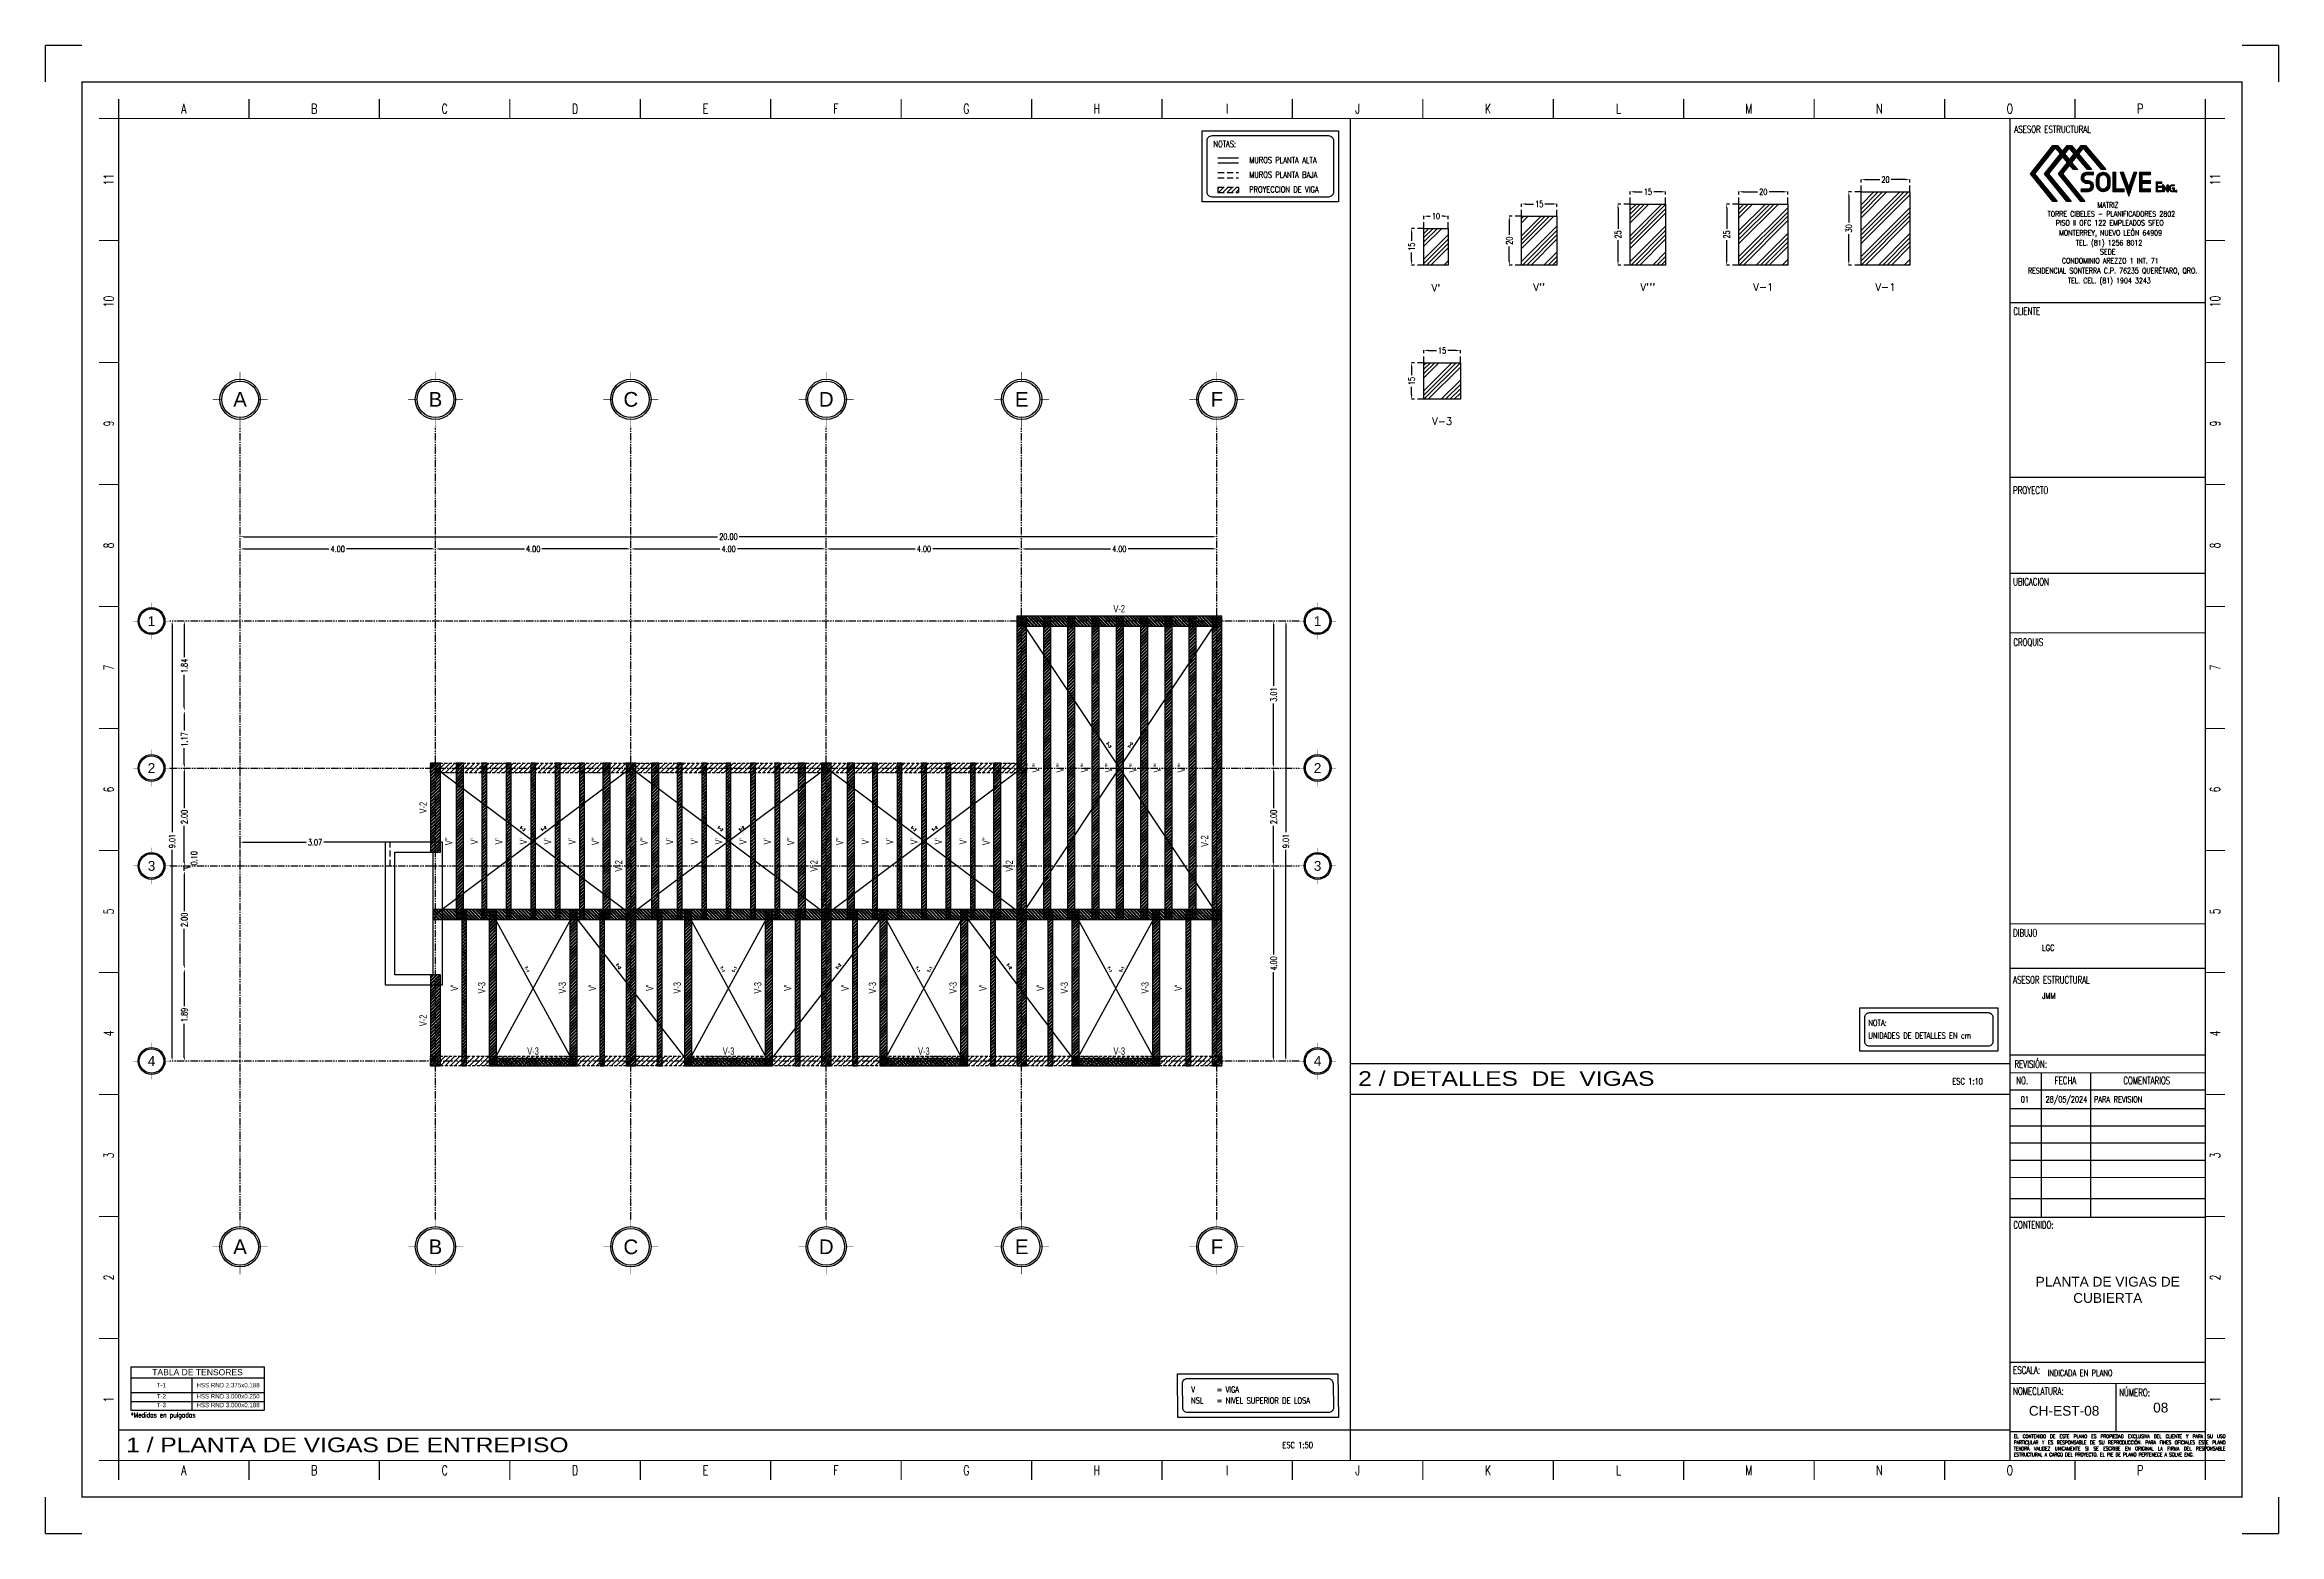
# Paper-space layout 'CH-EST-08' of a CAD drawing. Header units: metres. Extents: x 0 to 91.5, y 0 to 61.
# The model-space entities are those that its viewports show. They can reach past a viewport. Long polylines and large blocks are cut down to what shows.
import ezdxf
from ezdxf.enums import TextEntityAlignment as Align

# ---------------------------------------------------------------- set-up
doc = ezdxf.new("R2010")
doc.units = ezdxf.units.M
doc.header["$MEASUREMENT"] = 0
for name, pattern in [('HIDDEN', [0.375, 0.25, -0.125]), ('Xref_Cubierta$0$HIDDEN', [0.375, 0.25, -0.125]), ('Xref_Ejes$0$ACAD_ISO05W100', [33, 24, -3, 0, -3, 0, -3])]:
    doc.linetypes.add(name, pattern=pattern)
doc.layers.get('Defpoints').update_dxf_attribs({"color": 8})
for name, color, linetype in [('Cerramiento', 11, 'Continuous'), ('Firme', 7, 'Continuous'), ('Globo Eje', 1, 'Continuous'), ('TEXTO', 7, 'Continuous'), ('VIGA', 3, 'Continuous'), ('Xref_Cubierta$0$00-TENSORES', 7, 'Continuous'), ('Xref_Cubierta$0$Cerramiento', 11, 'Continuous'), ('Xref_Cubierta$0$VIGA', 3, 'Continuous'), ('Xref_Cubierta$0$VIGUETA', 7, 'Continuous'), ('Xref_Ejes$0$00-EJES', 1, 'Xref_Ejes$0$ACAD_ISO05W100'), ('Xref_Ejes$0$Globo Eje', 1, 'Continuous'), ('Xref_Ejes$0$Texto', 7, 'Continuous')]:
    doc.layers.add(name, color=color, linetype=linetype)
doc.layers.get('Defpoints').off()
doc.styles.add('Arial', font='arial.ttf')
doc.styles.add('ROMAND', font='romand.shx')
doc.styles.add('romans', font='romans.shx', dxfattribs={"width": 0.7})
doc.styles.get("Standard").update_dxf_attribs({"font": 'arial.ttf'})
doc.styles.add('X-GRID$0$ARIAL', font='arial.ttf')
doc.styles.add('Xref_Cubierta$0$ARIAL', font='arial.ttf', dxfattribs={"height": 2})
doc.styles.add('Xref_Cubierta$0$ROMANS', font='romans.shx', dxfattribs={"width": 0.75})
doc.styles.add('Xref_Ejes$0$Arial', font='arial.ttf')
doc.styles.add('Xref_Pie Plano$0$romans', font='romans.shx', dxfattribs={"width": 0.7})
doc.styles.add('Xref_Pie Plano$0$Standard', font='romans.shx', dxfattribs={"width": 0.7})
doc.dimstyles.new('1-10', dxfattribs={"dimtxt": 0.25, "dimasz": 0.18, "dimexe": 0.01, "dimexo": 0.01, "dimgap": 0.01, "dimtad": 0, "dimdec": 0, "dimlfac": 10, "dimzin": 0, "dimdsep": 46, "dimtxsty": 'romans', "dimcen": 0.09, "dimclrd": 1, "dimclre": 8, "dimclrt": 7, "dimadec": 0, "dimazin": 0, "dimtfac": 1, "dimtdec": 0, "dimtofl": 0, "dimtmove": 0, "dimatfit": 3, "dimfxl": 1, "dimtfill": 1, "dimtolj": 1, "dimtzin": 0, "dimarcsym": 0})
doc.dimstyles.new('100-50', dxfattribs={"dimtxt": 0.25, "dimasz": 0.15, "dimexe": 0.01, "dimexo": 0.01, "dimgap": 0.01, "dimtad": 0, "dimlfac": 0.5, "dimzin": 1, "dimdsep": 46, "dimtxsty": 'romans', "dimcen": 2.5, "dimclrd": 1, "dimclre": 8, "dimclrt": 7, "dimadec": 0, "dimazin": 0, "dimtfac": 1, "dimtmove": 1, "dimatfit": 1, "dimfxl": 1, "dimtfill": 1, "dimarcsym": 0})
pattern_1 = [(45, (2e-15, 4.327096), (-0.03367596, 0.03367596), []), (45, (0.02245, 4.327096), (-0.03367596, 0.03367596), [])]
pattern_2 = [(45, (0.05, 4.327096), (-0.03367596, 0.03367596), []), (45, (0.07245, 4.327096), (-0.03367596, 0.03367596), [])]

psp = doc.layouts.new('CH-EST-08')

# ---------------------------------------------------------------- texts
at = {"layer": 'TEXTO', "style": 'romans', "width": 0.8}
for s, height, p in [('NOTAS:', 0.25, (47.827, 56.794)), ('MUROS PLANTA ALTA', 0.25, (49.289, 56.134)), ('MUROS PLANTA BAJA', 0.25, (49.289, 55.534)), ('PROYECCION DE VIGA', 0.25, (49.289, 54.93)), ('LGC', 0.25, (81.754, 23.873)), ('JMM', 0.25, (81.754, 21.908)), ('NOTA:', 0.25, (74.637, 20.795)), ('UNIDADES DE DETALLES EN cm', 0.25, (74.637, 20.277)), ('PARA REVISION', 0.25, (83.872, 17.662)), ('INDICADA EN PLANO', 0.25, (81.977, 6.458)), ('V', 0.25, (46.914, 5.781)), ('NSL', 0.25, (46.914, 5.331)), ('= VIGA', 0.25, (47.964, 5.781)), ('= NIVEL SUPERIOR DE LOSA', 0.25, (47.964, 5.331)), ('*Medidas en pulgadas', 0.2, (3.5, 4.759))]:
    psp.add_text(s, height=height, dxfattribs=at).set_placement(p)
at = {"layer": 'TEXTO', "color": 3, "style": 'ROMAND'}
for s, p in [("V'", (56.94, 50.87, 0)), ("V''", (61.165, 50.91, 0)), ("V'''", (65.615, 50.91, 0)), ('V-1', (70.34, 50.91, 0)), ('V-1', (75.34, 50.91, 0)), ('V-3', (57.19, 45.41, 0))]:
    psp.add_text(s, height=0.3, dxfattribs=at).set_placement(p, align=Align.CENTER)
at = {"layer": 'TEXTO', "color": 2, "style": 'X-GRID$0$ARIAL', "width": 1.2}
for s, p in [('2 / DETALLES  DE  VIGAS', (53.754, 18.343)), ('1 / PLANTA DE VIGAS DE ENTREPISO', (3.314, 3.34))]:
    psp.add_text(s, height=0.6, dxfattribs=at).set_placement(p)
at = {"layer": 'TEXTO', "style": 'romans', "width": 0.8}
for s, p in [('ESC 1:10', (79.329, 18.529)), ('ESC 1:50', (51.901, 3.63))]:
    psp.add_text(s, height=0.25, dxfattribs=at).set_placement(p, align=Align.MIDDLE_RIGHT)
at = {"layer": 'TEXTO', "style": 'romans'}
for s, width, p in [('01', 0.8, (81.05, 17.662)), ('28/05/2024', 0.7, (82.748, 17.662))]:
    psp.add_text(s, height=0.25, dxfattribs=dict(at, width=width)).set_placement(p, align=Align.CENTER)
at = {"layer": 'TEXTO', "color": 2}
for s, p in [('CH-EST-08', (82.654, 5.034)), ('08', (86.611, 5.165))]:
    psp.add_text(s, height=0.4, dxfattribs=at).set_placement(p, align=Align.MIDDLE_CENTER)
at = {"layer": 'TEXTO', "color": 2, "insert": (84.44, 9.986), "char_height": 0.4, "width": 7.20803, "attachment_point": 5}
psp.add_mtext('PLANTA DE VIGAS DE CUBIERTA', dxfattribs=at)

msp = doc.modelspace()

# ---------------------------------------------------------------- blocks, each defined once
blk = doc.blocks.new('Xref_Pie Plano$0$A$C2d875b69')
h = blk.add_hatch()
h.set_pattern_fill('ANSI31', color=256, scale=0.0001)
h.set_pattern_definition([(45, (-0.96223104, -0.49442098), (-0.0002245064, 0.0002245064), [])])
h.paths.add_polyline_path([(0.0008, 0.0112), (0.0007, 0.0111), (0.0004, 0.0107), (0.0002, 0.0102), (0, 0.0098), (0, 0.0093), (0, 0.009), (0.0001, 0.0086), (0.0002, 0.0081), (0.0005, 0.0077), (0.0008, 0.0073), (0.001, 0.0072), (0.0014, 0.0069), (0.0018, 0.0067), (0.0023, 0.0065), (0.0028, 0.0065), (0.0035, 0.0065), (0.0036, 0.0065), (0.004, 0.0064), (0.0045, 0.0061), (0.0048, 0.0056), (0.0049, 0.0051), (0.0047, 0.0045), (0.0044, 0.0041), (0.0039, 0.0038), (0.0035, 0.0037), (0, 0.0037), (0, 0.0023), (0.0035, 0.0023), (0.0037, 0.0024), (0.0042, 0.0024), (0.0046, 0.0026), (0.005, 0.0028), (0.0054, 0.0032), (0.0056, 0.0033), (0.0059, 0.0037), (0.0061, 0.0041), (0.0062, 0.0046), (0.0062, 0.0051), (0.0062, 0.0053), (0.0062, 0.0058), (0.006, 0.0063), (0.0058, 0.0067), (0.0054, 0.0071), (0.0053, 0.0072), (0.0049, 0.0075), (0.0044, 0.0077), (0.004, 0.0078), (0.0035, 0.0079), (0.0027, 0.0079), (0.0022, 0.008), (0.0017, 0.0083), (0.0015, 0.0088), (0.0014, 0.0094), (0.0015, 0.0099), (0.0018, 0.0103), (0.0023, 0.0106), (0.0028, 0.0107), (0.0062, 0.0107), (0.0062, 0.0121), (0.0028, 0.0121), (0.0025, 0.012), (0.0021, 0.012), (0.0016, 0.0118), (0.0012, 0.0116)])
h.paths.add_polyline_path([(0.0111, 0.0121), (0.0108, 0.012), (0.0103, 0.012), (0.0099, 0.0118), (0.0094, 0.0116), (0.009, 0.0114), (0.0086, 0.011), (0.0084, 0.0108), (0.0082, 0.0104), (0.0079, 0.01), (0.0078, 0.0096), (0.0077, 0.0091), (0.0076, 0.0086), (0.0076, 0.0058), (0.0076, 0.0055), (0.0077, 0.005), (0.0078, 0.0046), (0.008, 0.0041), (0.0083, 0.0037), (0.0086, 0.0034), (0.0089, 0.0032), (0.0092, 0.0029), (0.0097, 0.0026), (0.0101, 0.0025), (0.0106, 0.0024), (0.0111, 0.0023), (0.0114, 0.0024), (0.0119, 0.0024), (0.0123, 0.0026), (0.0128, 0.0028), (0.0132, 0.003), (0.0135, 0.0034), (0.0137, 0.0036), (0.014, 0.004), (0.0143, 0.0044), (0.0144, 0.0048), (0.0145, 0.0053), (0.0146, 0.0058), (0.0146, 0.0086), (0.0145, 0.0089), (0.0145, 0.0094), (0.0143, 0.0098), (0.0141, 0.0103), (0.0139, 0.0107), (0.0135, 0.011), (0.0133, 0.0112), (0.0129, 0.0115), (0.0125, 0.0118), (0.0121, 0.0119), (0.0116, 0.012)])
h.paths.add_polyline_path([(0.0117, 0.0106), (0.0122, 0.0104), (0.0126, 0.01), (0.0129, 0.0095), (0.0131, 0.0091), (0.0132, 0.0086), (0.0132, 0.0057), (0.0131, 0.0052), (0.0129, 0.0047), (0.0125, 0.0043), (0.012, 0.0039), (0.0116, 0.0038), (0.011, 0.0037), (0.0104, 0.0038), (0.01, 0.004), (0.0096, 0.0044), (0.0092, 0.0049), (0.0091, 0.0053), (0.009, 0.0058), (0.009, 0.0087), (0.0091, 0.0092), (0.0093, 0.0097), (0.0097, 0.0101), (0.0102, 0.0104), (0.0106, 0.0106), (0.0112, 0.0107)], flags=16)
h.paths.add_polyline_path([(0.0173, 0.0121), (0.0159, 0.0121), (0.0159, 0.0023), (0.0215, 0.0023), (0.0215, 0.0037), (0.0173, 0.0037)])
h.paths.add_polyline_path([(0.0238, 0), (0.0279, 0.0121), (0.0263, 0.0121), (0.0238, 0.0047), (0.0212, 0.0121), (0.0196, 0.0121)])
h.paths.add_polyline_path([(0.0305, 0.0107), (0.0347, 0.0107), (0.0347, 0.0121), (0.0291, 0.0121), (0.0291, 0.0023), (0.0347, 0.0023), (0.0347, 0.0037), (0.0305, 0.0037), (0.0305, 0.0065), (0.0347, 0.0065), (0.0347, 0.0079), (0.0305, 0.0079)])
h.paths.add_polyline_path([(0.0375, 0.0023), (0.0403, 0.0023), (0.0403, 0.003), (0.0382, 0.003), (0.0382, 0.0044), (0.0403, 0.0044), (0.0403, 0.0051), (0.0382, 0.0051), (0.0382, 0.0065), (0.0403, 0.0065), (0.0403, 0.0072), (0.0375, 0.0072)])
h.paths.add_polyline_path([(0.0415, 0.0044), (0.0435, 0.0021), (0.0435, 0.0057), (0.0429, 0.0057), (0.0429, 0.0036), (0.0409, 0.0059), (0.0409, 0.0023), (0.0415, 0.0023)])
h.paths.add_polyline_path([(0.0446, 0.0045), (0.0447, 0.0048), (0.0449, 0.005), (0.0452, 0.0052), (0.0455, 0.0052), (0.0467, 0.0052), (0.0467, 0.0057), (0.0454, 0.0057), (0.0451, 0.0057), (0.0448, 0.0055), (0.0445, 0.0054), (0.0444, 0.0053), (0.0442, 0.0051), (0.0441, 0.0048), (0.0441, 0.0045), (0.0441, 0.0035), (0.0441, 0.0032), (0.0443, 0.0029), (0.0445, 0.0027), (0.0445, 0.0027), (0.0448, 0.0025), (0.0451, 0.0024), (0.0455, 0.0023), (0.0467, 0.0023), (0.0467, 0.0043), (0.0455, 0.0043), (0.0455, 0.0038), (0.0461, 0.0038), (0.0461, 0.0028), (0.0455, 0.0028), (0.0452, 0.0029), (0.0449, 0.003), (0.0447, 0.0033), (0.0446, 0.0036)])
h.paths.add_polyline_path([(0.0478, 0.003), (0.0471, 0.003), (0.0471, 0.0023), (0.0478, 0.0023)])
at = {"color": 7, "lineweight": 0}
for points in [[(0.0062, 0.0121), (0.0028, 0.0121), (0.0025, 0.012), (0.0021, 0.012), (0.0016, 0.0118), (0.0012, 0.0116), (0.0008, 0.0112), (0.0007, 0.0111), (0.0004, 0.0107), (0.0002, 0.0102), (0, 0.0098), (0, 0.0093), (0, 0.009), (0.0001, 0.0086), (0.0002, 0.0081), (0.0005, 0.0077), (0.0008, 0.0073), (0.001, 0.0072), (0.0014, 0.0069), (0.0018, 0.0067), (0.0023, 0.0065), (0.0028, 0.0065), (0.0035, 0.0065), (0.0036, 0.0065), (0.004, 0.0064), (0.0045, 0.0061), (0.0045, 0.006), (0.0048, 0.0056), (0.0049, 0.0051), (0.0049, 0.005), (0.0047, 0.0045), (0.0045, 0.0041), (0.0044, 0.0041), (0.0039, 0.0038), (0.0035, 0.0037), (0, 0.0037), (0, 0.0023), (0.0035, 0.0023), (0.0037, 0.0024), (0.0042, 0.0024), (0.0046, 0.0026), (0.005, 0.0028), (0.0054, 0.0032), (0.0056, 0.0033), (0.0059, 0.0037), (0.0061, 0.0041), (0.0062, 0.0046), (0.0062, 0.0051), (0.0062, 0.0053), (0.0062, 0.0058), (0.006, 0.0063), (0.0058, 0.0067), (0.0054, 0.0071), (0.0053, 0.0072), (0.0049, 0.0075), (0.0044, 0.0077), (0.004, 0.0078), (0.0035, 0.0079), (0.0028, 0.0079), (0.0027, 0.0079), (0.0022, 0.008), (0.0018, 0.0083), (0.0017, 0.0084), (0.0015, 0.0088), (0.0014, 0.0093), (0.0014, 0.0094), (0.0015, 0.0099), (0.0018, 0.0103), (0.0019, 0.0103), (0.0023, 0.0106), (0.0028, 0.0107), (0.0062, 0.0107)], [(0.0137, 0.0036), (0.014, 0.004), (0.0143, 0.0044), (0.0144, 0.0048), (0.0145, 0.0053), (0.0146, 0.0058), (0.0146, 0.0086), (0.0145, 0.0089), (0.0145, 0.0094), (0.0143, 0.0098), (0.0141, 0.0103), (0.0139, 0.0107), (0.0135, 0.011), (0.0133, 0.0112), (0.0129, 0.0115), (0.0125, 0.0118), (0.0121, 0.0119), (0.0116, 0.012), (0.0111, 0.0121), (0.0108, 0.012), (0.0103, 0.012), (0.0099, 0.0118), (0.0094, 0.0116), (0.009, 0.0114), (0.0086, 0.011), (0.0084, 0.0108), (0.0082, 0.0104), (0.0079, 0.01), (0.0078, 0.0096), (0.0077, 0.0091), (0.0076, 0.0086), (0.0076, 0.0058), (0.0076, 0.0055), (0.0077, 0.005), (0.0078, 0.0046), (0.008, 0.0041), (0.0083, 0.0037), (0.0086, 0.0034), (0.0089, 0.0032), (0.0092, 0.0029), (0.0097, 0.0026), (0.0101, 0.0025), (0.0106, 0.0024), (0.0111, 0.0023), (0.0114, 0.0024), (0.0119, 0.0024), (0.0123, 0.0026), (0.0128, 0.0028), (0.0132, 0.003), (0.0135, 0.0034)], [(0.0173, 0.0121), (0.0159, 0.0121), (0.0159, 0.0023), (0.0215, 0.0023), (0.0215, 0.0037), (0.0173, 0.0037)], [(0.0279, 0.0121), (0.0263, 0.0121), (0.0238, 0.0047), (0.0212, 0.0121), (0.0196, 0.0121), (0.0238, 0)], [(0.0347, 0.0121), (0.0291, 0.0121), (0.0291, 0.0023), (0.0347, 0.0023), (0.0347, 0.0037), (0.0305, 0.0037), (0.0305, 0.0065), (0.0347, 0.0065), (0.0347, 0.0079), (0.0305, 0.0079), (0.0305, 0.0107), (0.0347, 0.0107)], [(0.0111, 0.0107), (0.0113, 0.0107), (0.0117, 0.0106), (0.0122, 0.0104), (0.0126, 0.0101), (0.0127, 0.0099), (0.0129, 0.0095), (0.0131, 0.0091), (0.0132, 0.0086), (0.0132, 0.0058), (0.0132, 0.0056), (0.0131, 0.0052), (0.0129, 0.0047), (0.0126, 0.0043), (0.0124, 0.0042), (0.012, 0.0039), (0.0116, 0.0038), (0.0111, 0.0037), (0.0109, 0.0037), (0.0104, 0.0038), (0.01, 0.004), (0.0096, 0.0043), (0.0095, 0.0045), (0.0092, 0.0049), (0.0091, 0.0053), (0.009, 0.0058), (0.009, 0.0086), (0.009, 0.0088), (0.0091, 0.0092), (0.0093, 0.0097), (0.0096, 0.0101), (0.0097, 0.0102), (0.0102, 0.0104), (0.0106, 0.0106)], [(0.0403, 0.0072), (0.0375, 0.0072), (0.0375, 0.0023), (0.0403, 0.0023), (0.0403, 0.003), (0.0382, 0.003), (0.0382, 0.0044), (0.0403, 0.0044), (0.0403, 0.0051), (0.0382, 0.0051), (0.0382, 0.0065), (0.0403, 0.0065)], [(0.0467, 0.0043), (0.0455, 0.0043), (0.0455, 0.0038), (0.0461, 0.0038), (0.0461, 0.0028), (0.0455, 0.0028), (0.0452, 0.0029), (0.0449, 0.003), (0.0447, 0.0033), (0.0446, 0.0036), (0.0446, 0.0045), (0.0447, 0.0048), (0.0449, 0.005), (0.0452, 0.0052), (0.0455, 0.0052), (0.0467, 0.0052), (0.0467, 0.0057), (0.0455, 0.0057), (0.0454, 0.0057), (0.0451, 0.0057), (0.0448, 0.0055), (0.0445, 0.0054), (0.0444, 0.0053), (0.0442, 0.0051), (0.0441, 0.0048), (0.0441, 0.0045), (0.0441, 0.0036), (0.0441, 0.0035), (0.0441, 0.0032), (0.0443, 0.0029), (0.0445, 0.0027), (0.0445, 0.0027), (0.0448, 0.0025), (0.0451, 0.0024), (0.0455, 0.0023), (0.0467, 0.0023)]]:
    blk.add_lwpolyline(points, close=True, dxfattribs=at)
blk.add_lwpolyline([(0.0409, 0.0059), (0.0429, 0.0036), (0.0429, 0.0057), (0.0435, 0.0057), (0.0435, 0.0021), (0.0415, 0.0044), (0.0415, 0.0023), (0.0409, 0.0023)], close=True)
at = {"color": 7, "true_color": 0xffffff}
blk.add_lwpolyline([(0.0471, 0.0023), (0.0478, 0.0023), (0.0478, 0.003), (0.0471, 0.003)], close=True, dxfattribs=at)
blk = doc.blocks.new('Xref_Pie Plano$0$A$C58965cfb')
h = blk.add_hatch()
h.set_pattern_fill('ANSI31', color=1, scale=0.00016625, angle=45)
h.set_pattern_definition([(90, (-0.1214854, -0.01398977), (-0.0005278437, 0), [])])
h.paths.add_polyline_path([(0.0274, 0.0279), (0.0252, 0.0279), (0.0229, 0.025), (0.0204, 0.0279), (0.0182, 0.0279), (0.0159, 0.025), (0.0134, 0.0279), (0.0112, 0.0279), (0, 0.0138), (0.0112, 0), (0.0132, 0), (0.002, 0.0138), (0.0123, 0.0267), (0.0149, 0.0237), (0.007, 0.0138), (0.0181, 0), (0.0202, 0), (0.009, 0.0138), (0.0159, 0.0225), (0.0185, 0.0195), (0.0139, 0.0138), (0.0251, 0), (0.0271, 0), (0.016, 0.0138), (0.0195, 0.0183), (0.0215, 0.016), (0.0236, 0.016), (0.0205, 0.0195), (0.0229, 0.0225), (0.0284, 0.016), (0.0305, 0.016), (0.0239, 0.0237), (0.0263, 0.0267), (0.0354, 0.016), (0.0375, 0.016)])
h.paths.add_polyline_path([(0.0218, 0.0237), (0.0195, 0.0208), (0.0169, 0.0237), (0.0193, 0.0267)], flags=16)
at = {"color": 1}
for points in [[(0.0149, 0.0237), (0.0123, 0.0267), (0.002, 0.0138), (0.0132, 0), (0.0112, 0), (0, 0.0138), (0.0112, 0.0279), (0.0134, 0.0279), (0.0159, 0.025), (0.0182, 0.0279), (0.0204, 0.0279), (0.0229, 0.025), (0.0252, 0.0279), (0.0274, 0.0279), (0.0375, 0.016), (0.0354, 0.016), (0.0263, 0.0267), (0.0239, 0.0237), (0.0305, 0.016), (0.0284, 0.016), (0.0229, 0.0225), (0.0205, 0.0195), (0.0236, 0.016), (0.0215, 0.016), (0.0195, 0.0183), (0.016, 0.0138), (0.0271, 0), (0.0251, 0), (0.0139, 0.0138), (0.0185, 0.0195), (0.0159, 0.0225), (0.009, 0.0138), (0.0202, 0), (0.0181, 0), (0.007, 0.0138)], [(0.0218, 0.0237), (0.0193, 0.0267), (0.0169, 0.0237), (0.0195, 0.0208)]]:
    blk.add_lwpolyline(points, close=True, dxfattribs=at)
blk.add_blockref('Xref_Pie Plano$0$A$C2d875b69', (0.0252, 0.0025), dxfattribs=at)
blk = doc.blocks.new('Xref_Pie Plano$0$A$C85bed119')
at = {"color": 1, "xscale": 44.8, "yscale": 44.8, "zscale": 44.8}
blk.add_blockref('Xref_Pie Plano$0$A$C58965cfb', (-2.195, -0.112), dxfattribs=at)
at = {"style": 'Xref_Pie Plano$0$romans', "width": 0.7}
for s, p in [('TORRE CIBELES - PLANIFICADORES 2802', (-1.814, -0.452)), ('MATRIZ', (-0.698, -0.252)), ('PISO II OFC 122 EMPLEADOS SFEO', (-1.63, -0.652)), ('MONTERREY, NUEVO LEÓN 64909', (-1.556, -0.875)), ('TEL. (81) 1256 8012', (-1.184, -1.098)), ('CONDOMINIO AREZZO 1 INT. 71', (-1.494, -1.498)), ('SEDE', (-0.642, -1.298)), ('RESIDENCIAL SONTERRA C.P. 76235 QUERÉTARO, QRO.', (-2.252, -1.721)), ('TEL. CEL. (81) 1904 3243', (-1.36, -1.943))]:
    blk.add_text(s, height=0.12, dxfattribs=at).set_placement(p)
blk = doc.blocks.new('Xref_Pie Plano$0$A$C652C76E2')
at = {"color": 8, "const_width": 0.0005}
for points in [[(0.00025, 0.60985), (0.01525, 0.60985)], [(0.00025, 0.60985), (0.00025, 0.59485)], [(0.91465, 0.60985), (0.89965, 0.60985)], [(0.91465, 0.60985), (0.91465, 0.59485)], [(0.00025, 0.00025), (0.00025, 0.01525)], [(0.91465, 0.00025), (0.91465, 0.01525)], [(0.00025, 0.00025), (0.01525, 0.00025)], [(0.91465, 0.00025), (0.89965, 0.00025)]]:
    blk.add_lwpolyline(points, dxfattribs=at)
at = {"color": 5, "const_width": 0.0005}
for points in [[(0.01525, 0.01525), (0.89965, 0.01525), (0.89965, 0.59485), (0.01525, 0.59485)], [(0.03025, 0.03025), (0.88465, 0.03025), (0.88465, 0.57985), (0.03025, 0.57985)], [(0.80465, 0.57985), (0.88465, 0.57985), (0.88465, 0.03025), (0.80465, 0.03025)]]:
    blk.add_lwpolyline(points, close=True, dxfattribs=at)
for points in [[(0.03025, 0.57985), (0.03025, 0.58788)], [(0.08365, 0.57985), (0.08365, 0.58788)], [(0.13705, 0.57985), (0.13705, 0.58788)], [(0.19045, 0.57985), (0.19045, 0.58788)], [(0.24385, 0.57985), (0.24385, 0.58788)], [(0.29725, 0.57985), (0.29725, 0.58788)], [(0.35065, 0.57985), (0.35065, 0.58788)], [(0.40405, 0.57985), (0.40405, 0.58788)], [(0.45745, 0.57985), (0.45745, 0.58788)], [(0.51085, 0.57985), (0.51085, 0.58788)], [(0.56425, 0.57985), (0.56425, 0.58788)], [(0.61765, 0.57985), (0.61765, 0.58788)], [(0.67105, 0.57985), (0.67105, 0.58788)], [(0.72445, 0.57985), (0.72445, 0.58788)], [(0.77785, 0.57985), (0.77785, 0.58788)], [(0.83125, 0.57985), (0.83125, 0.58788)], [(0.88465, 0.57985), (0.88465, 0.58788)], [(0.03025, 0.57985), (0.02222, 0.57985)], [(0.88465, 0.57985), (0.89268, 0.57985)], [(0.03025, 0.52989), (0.02222, 0.52989)], [(0.88465, 0.52989), (0.89268, 0.52989)], [(0.80465, 0.50446), (0.88465, 0.50446)], [(0.03025, 0.47992), (0.02222, 0.47992)], [(0.88465, 0.47992), (0.89268, 0.47992)], [(0.03025, 0.42996), (0.02222, 0.42996)], [(0.80465, 0.4329), (0.88465, 0.4329)], [(0.88465, 0.42996), (0.89268, 0.42996)], [(0.80465, 0.39363), (0.88465, 0.39363)], [(0.03025, 0.38), (0.02222, 0.38)], [(0.88465, 0.38), (0.89268, 0.38)], [(0.80465, 0.36924), (0.88465, 0.36924)], [(0.03025, 0.33003), (0.02222, 0.33003)], [(0.88465, 0.33003), (0.89268, 0.33003)], [(0.03025, 0.28007), (0.02222, 0.28007)], [(0.88465, 0.28007), (0.89268, 0.28007)], [(0.80465, 0.25005), (0.88465, 0.25005)], [(0.03025, 0.2301), (0.02222, 0.2301)], [(0.80465, 0.23177), (0.88465, 0.23177)], [(0.88465, 0.2301), (0.89268, 0.2301)], [(0.80465, 0.1963), (0.88465, 0.1963)], [(0.80465, 0.1963), (0.88465, 0.1963)], [(0.80465, 0.18899), (0.88465, 0.18899)], [(0.81748, 0.18899), (0.81748, 0.12983)], [(0.83769, 0.18899), (0.83769, 0.12983)], [(0.03025, 0.18014), (0.02222, 0.18014)], [(0.80465, 0.18194), (0.88465, 0.18194)], [(0.80465, 0.17434), (0.88465, 0.17434)], [(0.88465, 0.18014), (0.89268, 0.18014)], [(0.80465, 0.16728), (0.88465, 0.16728)], [(0.80465, 0.16023), (0.88465, 0.16023)], [(0.80465, 0.15317), (0.88465, 0.15317)], [(0.80465, 0.14612), (0.88465, 0.14612)], [(0.80465, 0.13743), (0.88465, 0.13743)], [(0.03025, 0.13018), (0.02222, 0.13018)], [(0.80465, 0.12983), (0.88465, 0.12983)], [(0.88465, 0.13018), (0.89268, 0.13018)], [(0.03025, 0.08021), (0.02222, 0.08021)], [(0.88465, 0.08021), (0.89268, 0.08021)], [(0.80465, 0.0704), (0.88465, 0.0704)], [(0.80465, 0.06177), (0.88465, 0.06177)], [(0.84807, 0.06177), (0.84807, 0.04202)], [(0.80465, 0.04202), (0.88465, 0.04202)], [(0.03025, 0.03025), (0.02222, 0.03025)], [(0.03025, 0.03025), (0.03025, 0.02222)], [(0.08365, 0.03025), (0.08365, 0.02222)], [(0.13705, 0.03025), (0.13705, 0.02222)], [(0.19045, 0.03025), (0.19045, 0.02222)], [(0.24385, 0.03025), (0.24385, 0.02222)], [(0.29725, 0.03025), (0.29725, 0.02222)], [(0.35065, 0.03025), (0.35065, 0.02222)], [(0.40405, 0.03025), (0.40405, 0.02222)], [(0.45745, 0.03025), (0.45745, 0.02222)], [(0.51085, 0.03025), (0.51085, 0.02222)], [(0.56425, 0.03025), (0.56425, 0.02222)], [(0.61765, 0.03025), (0.61765, 0.02222)], [(0.67105, 0.03025), (0.67105, 0.02222)], [(0.72445, 0.03025), (0.72445, 0.02222)], [(0.77785, 0.03025), (0.77785, 0.02222)], [(0.83125, 0.03025), (0.83125, 0.02222)], [(0.88465, 0.03025), (0.88465, 0.02222)], [(0.88465, 0.03025), (0.89268, 0.03025)]]:
    blk.add_lwpolyline(points, dxfattribs=at)
at = {"xscale": 0.018310546875, "yscale": 0.018310546875, "zscale": 0.018310546875}
blk.add_blockref('Xref_Pie Plano$0$A$C85bed119', (0.85325, 0.54796), dxfattribs=at)
at = {"color": 7, "style": 'Xref_Pie Plano$0$Standard', "width": 0.7}
for s, p in [('ASESOR ESTRUCTURAL', (0.80641, 0.57393)), ('CLIENTE', (0.80601, 0.49947)), ('PROYECTO', (0.80591, 0.42613)), ('UBICACION', (0.80591, 0.38864)), ('CROQUIS', (0.80601, 0.36384)), ('DIBUJO', (0.80591, 0.24483)), ('ASESOR ESTRUCTURAL', (0.80591, 0.22557)), ('REVISIÓN:', (0.80647, 0.19109)), ('NO.', (0.80718, 0.18434)), ('FECHA', (0.82297, 0.18434)), ('COMENTARIOS', (0.85105, 0.18434)), ('CONTENIDO:', (0.80601, 0.1252)), ('ESCALA:', (0.80591, 0.06577)), ('NOMECLATURA:', (0.80591, 0.05713)), ('NÚMERO:', (0.84933, 0.05656))]:
    blk.add_text(s, height=0.003, dxfattribs=at).set_placement(p)
at = {"color": 7, "style": 'Xref_Pie Plano$0$Standard'}
for s, width, gutter_width, insert, char_height, attachment_point in [('A', 0.0534, 12.5, (0.05695, 0.58386), 0.004, 5), ('B', 0.0534, 12.5, (0.11035, 0.58386), 0.004, 5), ('C', 0.0534, 12.5, (0.16375, 0.58386), 0.004, 5), ('D', 0.0534, 12.5, (0.21715, 0.58386), 0.004, 5), ('E', 0.0534, 12.5, (0.27055, 0.58386), 0.004, 5), ('F', 0.0534, 12.5, (0.32395, 0.58386), 0.004, 5), ('G', 0.0534, 12.5, (0.37735, 0.58386), 0.004, 5), ('H', 0.0534, 12.5, (0.43075, 0.58386), 0.004, 5), ('I', 0.0534, 12.5, (0.48415, 0.58386), 0.004, 5), ('J', 0.0534, 12.5, (0.53755, 0.58386), 0.004, 5), ('K', 0.0534, 12.5, (0.59095, 0.58386), 0.004, 5), ('L', 0.0534, 12.5, (0.64435, 0.58386), 0.004, 5), ('M', 0.0534, 12.5, (0.69775, 0.58386), 0.004, 5), ('N', 0.0534, 12.5, (0.75115, 0.58386), 0.004, 5), ('O', 0.0534, 12.5, (0.80455, 0.58386), 0.004, 5), ('P', 0.0534, 12.5, (0.85795, 0.58386), 0.004, 5), ('\\pxqj;EL CONTENIDO DE ESTE PLANO ES PROPIEDAD EXCLUSIVA DEL CLIENTE Y PARA SU USO PARTICULAR Y ES RESPONSABLE DE SU REPRODUCCIÓN. PARA FINES OFICIALES ESTE PLANO TENDRÁ VALIDEZ UNICAMENTE SI SE ESCRIBE EN ORIGINAL LA FIRMA DEL RESPONSABLE ESTRUCTURAL A CARGO DEL PROYECTO. EL PIE DE PLANO PERTENECE A SOLVE ENG.', 0.0769105, 0.0125, (0.8062, 0.04089), 0.0015, 1), ('A', 0.0534, 12.5, (0.05695, 0.02624), 0.004, 5), ('B', 0.0534, 12.5, (0.11035, 0.02624), 0.004, 5), ('C', 0.0534, 12.5, (0.16375, 0.02624), 0.004, 5), ('D', 0.0534, 12.5, (0.21715, 0.02624), 0.004, 5), ('E', 0.0534, 12.5, (0.27055, 0.02624), 0.004, 5), ('F', 0.0534, 12.5, (0.32395, 0.02624), 0.004, 5), ('G', 0.0534, 12.5, (0.37735, 0.02624), 0.004, 5), ('H', 0.0534, 12.5, (0.43075, 0.02624), 0.004, 5), ('I', 0.0534, 12.5, (0.48415, 0.02624), 0.004, 5), ('J', 0.0534, 12.5, (0.53755, 0.02624), 0.004, 5), ('K', 0.0534, 12.5, (0.59095, 0.02624), 0.004, 5), ('L', 0.0534, 12.5, (0.64435, 0.02624), 0.004, 5), ('M', 0.0534, 12.5, (0.69775, 0.02624), 0.004, 5), ('N', 0.0534, 12.5, (0.75115, 0.02624), 0.004, 5), ('O', 0.0534, 12.5, (0.80455, 0.02624), 0.004, 5), ('P', 0.0534, 12.5, (0.85795, 0.02624), 0.004, 5)]:
    blk.add_mtext_dynamic_manual_height_columns(s, width=width, gutter_width=gutter_width, heights=[0], dxfattribs=dict(at, insert=insert, char_height=char_height, attachment_point=attachment_point))
at = {"color": 7, "char_height": 0.004, "attachment_point": 5, "rotation": 90, "style": 'Xref_Pie Plano$0$Standard'}
for s, insert in [('11', (0.02624, 0.55487)), ('11', (0.88866, 0.55487)), ('10', (0.02624, 0.5049)), ('10', (0.88866, 0.5049)), ('9', (0.02624, 0.45494)), ('9', (0.88866, 0.45494)), ('8', (0.02624, 0.40498)), ('8', (0.88866, 0.40498)), ('7', (0.02624, 0.35501)), ('7', (0.88866, 0.35501)), ('6', (0.02624, 0.30505)), ('6', (0.88866, 0.30505)), ('5', (0.02624, 0.25509)), ('5', (0.88866, 0.25509)), ('4', (0.02624, 0.20512)), ('4', (0.88866, 0.20512)), ('3', (0.02624, 0.15516)), ('3', (0.88866, 0.15516)), ('2', (0.02624, 0.1052)), ('2', (0.88866, 0.1052)), ('1', (0.02624, 0.05523)), ('1', (0.88866, 0.05523))]:
    blk.add_mtext_dynamic_manual_height_columns(s, width=0.0499636, gutter_width=0.025, heights=[0], dxfattribs=dict(at, insert=insert))
blk = doc.blocks.new('Xref_Pie Plano')
at = {"color": 1, "xscale": 100, "yscale": 100, "zscale": 100}
blk.add_blockref('Xref_Pie Plano$0$A$C652C76E2', (-0.025, -0.025), dxfattribs=at)
blk = doc.blocks.new('*U24')
at = {"layer": 'Globo Eje', "ltscale": 0.025, "const_width": 0.0125}
for points in [[(-0.5, 0), (-0.75, 0)], [(0, 0.75), (0, 0.5)], [(0.75, 0), (0.5, 0)], [(0, -0.5), (0, -0.75)]]:
    blk.add_lwpolyline(points, dxfattribs=at)
at = {"layer": 'Globo Eje', "ltscale": 0.025}
for radius in [0.55, 0.5]:
    blk.add_circle((0, 0), radius, dxfattribs=at)
at = {"layer": 'TEXTO', "color": 7, "ltscale": 0.025, "style": 'Arial'}
blk.add_attdef('EJE', text='', height=0.4, dxfattribs=at).set_placement((0, 0), align=Align.MIDDLE_CENTER)
blk = doc.blocks.new('*U10')
at = {"layer": 'Globo Eje', "ltscale": 0.025, "const_width": 0.0188}
for points in [[(0, 1.125), (0, 0.75)], [(-0.75, 0), (-1.125, 0)], [(1.125, 0), (0.75, 0)], [(0, -0.75), (0, -1.125)]]:
    blk.add_lwpolyline(points, dxfattribs=at)
at = {"layer": 'Globo Eje', "ltscale": 0.025}
for radius in [0.825, 0.75]:
    blk.add_circle((0, 0), radius, dxfattribs=at)
at = {"layer": 'TEXTO', "color": 7, "ltscale": 0.025, "style": 'Arial'}
blk.add_attdef('EJE', text='', height=0.6, dxfattribs=at).set_placement((0, 0), align=Align.MIDDLE_CENTER)
blk = doc.blocks.new('*D11')
at = {"color": 1, "lineweight": -2, "transparency": 16777216}
for p, q in [((8.124, 40.334), (11.697, 40.334)), ((15.824, 40.334), (12.25, 40.334))]:
    blk.add_line(p, q, dxfattribs=at)
at = {"color": 1, "transparency": 16777216}
for points in [[(8.124, 40.359), (8.124, 40.309), (7.974, 40.334)], [(15.824, 40.359), (15.824, 40.309), (15.974, 40.334)]]:
    blk.add_solid(points, dxfattribs=at)
at = {"color": 7, "transparency": 16777216, "insert": (11.974, 40.334), "char_height": 0.25, "attachment_point": 5, "style": 'romans', "bg_fill": 3, "box_fill_scale": 1.25, "bg_fill_color": 256, "bg_fill_true_color": 13158600, "bg_fill_transparency": 0}
blk.add_mtext('4.00', dxfattribs=at)
blk = doc.blocks.new('*D12')
at = {"color": 1, "lineweight": -2, "transparency": 16777216}
for p, q in [((16.124, 40.334), (19.697, 40.334)), ((23.824, 40.334), (20.25, 40.334))]:
    blk.add_line(p, q, dxfattribs=at)
at = {"color": 1, "transparency": 16777216}
for points in [[(16.124, 40.359), (16.124, 40.309), (15.974, 40.334)], [(23.824, 40.359), (23.824, 40.309), (23.974, 40.334)]]:
    blk.add_solid(points, dxfattribs=at)
at = {"color": 7, "transparency": 16777216, "insert": (19.974, 40.334), "char_height": 0.25, "attachment_point": 5, "style": 'romans', "bg_fill": 3, "box_fill_scale": 1.25, "bg_fill_color": 256, "bg_fill_true_color": 13158600, "bg_fill_transparency": 0}
blk.add_mtext('4.00', dxfattribs=at)
blk = doc.blocks.new('*D13')
at = {"color": 1, "lineweight": -2, "transparency": 16777216}
for p, q in [((24.124, 40.334), (27.697, 40.334)), ((31.824, 40.334), (28.25, 40.334))]:
    blk.add_line(p, q, dxfattribs=at)
at = {"color": 1, "transparency": 16777216}
for points in [[(24.124, 40.359), (24.124, 40.309), (23.974, 40.334)], [(31.824, 40.359), (31.824, 40.309), (31.974, 40.334)]]:
    blk.add_solid(points, dxfattribs=at)
at = {"color": 7, "transparency": 16777216, "insert": (27.974, 40.334), "char_height": 0.25, "attachment_point": 5, "style": 'romans', "bg_fill": 3, "box_fill_scale": 1.25, "bg_fill_color": 256, "bg_fill_true_color": 13158600, "bg_fill_transparency": 0}
blk.add_mtext('4.00', dxfattribs=at)
blk = doc.blocks.new('*D14')
at = {"color": 1, "lineweight": -2, "transparency": 16777216}
for p, q in [((32.124, 40.334), (35.697, 40.334)), ((39.824, 40.334), (36.25, 40.334))]:
    blk.add_line(p, q, dxfattribs=at)
at = {"color": 1, "transparency": 16777216}
for points in [[(32.124, 40.359), (32.124, 40.309), (31.974, 40.334)], [(39.824, 40.359), (39.824, 40.309), (39.974, 40.334)]]:
    blk.add_solid(points, dxfattribs=at)
at = {"color": 7, "transparency": 16777216, "insert": (35.974, 40.334), "char_height": 0.25, "attachment_point": 5, "style": 'romans', "bg_fill": 3, "box_fill_scale": 1.25, "bg_fill_color": 256, "bg_fill_true_color": 13158600, "bg_fill_transparency": 0}
blk.add_mtext('4.00', dxfattribs=at)
blk = doc.blocks.new('*D15')
at = {"color": 1, "lineweight": -2, "transparency": 16777216}
for p, q in [((40.124, 40.334), (43.694, 40.334)), ((47.817, 40.334), (44.247, 40.334))]:
    blk.add_line(p, q, dxfattribs=at)
at = {"color": 1, "transparency": 16777216}
for points in [[(40.124, 40.359), (40.124, 40.309), (39.974, 40.334)], [(47.817, 40.359), (47.817, 40.309), (47.967, 40.334)]]:
    blk.add_solid(points, dxfattribs=at)
at = {"color": 7, "transparency": 16777216, "insert": (43.97, 40.334), "char_height": 0.25, "attachment_point": 5, "style": 'romans', "bg_fill": 3, "box_fill_scale": 1.25, "bg_fill_color": 256, "bg_fill_true_color": 13158600, "bg_fill_transparency": 0}
blk.add_mtext('4.00', dxfattribs=at)
blk = doc.blocks.new('*D16')
at = {"color": 1, "lineweight": -2, "transparency": 16777216}
for p, q in [((8.124, 40.834), (27.61, 40.834)), ((47.817, 40.834), (28.33, 40.834))]:
    blk.add_line(p, q, dxfattribs=at)
at = {"color": 1, "transparency": 16777216}
for points in [[(8.124, 40.859), (8.124, 40.809), (7.974, 40.834)], [(47.817, 40.859), (47.817, 40.809), (47.967, 40.834)]]:
    blk.add_solid(points, dxfattribs=at)
at = {"color": 7, "transparency": 16777216, "insert": (27.97, 40.834), "char_height": 0.25, "attachment_point": 5, "style": 'romans', "bg_fill": 3, "box_fill_scale": 1.25, "bg_fill_color": 256, "bg_fill_true_color": 13158600, "bg_fill_transparency": 0}
blk.add_mtext('20.00', dxfattribs=at)
blk = doc.blocks.new('*D17')
at = {"color": 1, "lineweight": -2, "transparency": 16777216}
for p, q in [((50.292, 27.201), (50.292, 23.632)), ((50.292, 19.51), (50.292, 23.079))]:
    blk.add_line(p, q, dxfattribs=at)
at = {"color": 1, "transparency": 16777216}
for points in [[(50.267, 27.201), (50.317, 27.201), (50.292, 27.351)], [(50.267, 19.51), (50.317, 19.51), (50.292, 19.36)]]:
    blk.add_solid(points, dxfattribs=at)
at = {"color": 7, "transparency": 16777216, "insert": (50.292, 23.356), "char_height": 0.25, "attachment_point": 5, "rotation": 90, "style": 'romans', "bg_fill": 3, "box_fill_scale": 1.25, "bg_fill_color": 256, "bg_fill_true_color": 13158600, "bg_fill_transparency": 0}
blk.add_mtext('4.00', dxfattribs=at)
blk = doc.blocks.new('*D18')
at = {"color": 1, "lineweight": -2, "transparency": 16777216}
for p, q in [((50.292, 31.21), (50.292, 29.632)), ((50.292, 27.501), (50.292, 29.079))]:
    blk.add_line(p, q, dxfattribs=at)
at = {"color": 1, "transparency": 16777216}
for points in [[(50.267, 31.21), (50.317, 31.21), (50.292, 31.36)], [(50.267, 27.501), (50.317, 27.501), (50.292, 27.351)]]:
    blk.add_solid(points, dxfattribs=at)
at = {"color": 7, "transparency": 16777216, "insert": (50.292, 29.356), "char_height": 0.25, "attachment_point": 5, "rotation": 90, "style": 'romans', "bg_fill": 3, "box_fill_scale": 1.25, "bg_fill_color": 256, "bg_fill_true_color": 13158600, "bg_fill_transparency": 0}
blk.add_mtext('2.00', dxfattribs=at)
blk = doc.blocks.new('*D19')
at = {"color": 1, "lineweight": -2, "transparency": 16777216}
for p, q in [((50.292, 37.227), (50.292, 34.62)), ((50.292, 31.51), (50.292, 34.117))]:
    blk.add_line(p, q, dxfattribs=at)
at = {"color": 1, "transparency": 16777216}
for points in [[(50.267, 37.227), (50.317, 37.227), (50.292, 37.377)], [(50.267, 31.51), (50.317, 31.51), (50.292, 31.36)]]:
    blk.add_solid(points, dxfattribs=at)
at = {"color": 7, "transparency": 16777216, "insert": (50.292, 34.368), "char_height": 0.25, "attachment_point": 5, "rotation": 90, "style": 'romans', "bg_fill": 3, "box_fill_scale": 1.25, "bg_fill_color": 256, "bg_fill_true_color": 13158600, "bg_fill_transparency": 0}
blk.add_mtext('3.01', dxfattribs=at)
blk = doc.blocks.new('*D20')
at = {"color": 1, "lineweight": -2, "transparency": 16777216}
for p, q in [((50.792, 37.227), (50.792, 28.62)), ((50.792, 19.51), (50.792, 28.117))]:
    blk.add_line(p, q, dxfattribs=at)
at = {"color": 1, "transparency": 16777216}
for points in [[(50.767, 37.227), (50.817, 37.227), (50.792, 37.377)], [(50.767, 19.51), (50.817, 19.51), (50.792, 19.36)]]:
    blk.add_solid(points, dxfattribs=at)
at = {"color": 7, "transparency": 16777216, "insert": (50.792, 28.368), "char_height": 0.25, "attachment_point": 5, "rotation": 90, "style": 'romans', "bg_fill": 3, "box_fill_scale": 1.25, "bg_fill_color": 256, "bg_fill_true_color": 13158600, "bg_fill_transparency": 0}
blk.add_mtext('9.01', dxfattribs=at)
blk = doc.blocks.new('*D21')
at = {"color": 1, "lineweight": -2, "transparency": 16777216}
for p, q in [((5.692, 22.987), (5.692, 21.508)), ((5.692, 19.51), (5.692, 20.988))]:
    blk.add_line(p, q, dxfattribs=at)
at = {"color": 1, "transparency": 16777216}
for points in [[(5.667, 22.987), (5.717, 22.987), (5.692, 23.137)], [(5.667, 19.51), (5.717, 19.51), (5.692, 19.36)]]:
    blk.add_solid(points, dxfattribs=at)
at = {"color": 7, "transparency": 16777216, "insert": (5.692, 21.248), "char_height": 0.25, "attachment_point": 5, "rotation": 90, "style": 'romans', "bg_fill": 3, "box_fill_scale": 1.25, "bg_fill_color": 256, "bg_fill_true_color": 13158600, "bg_fill_transparency": 0}
blk.add_mtext('1.89', dxfattribs=at)
blk = doc.blocks.new('*D22')
at = {"color": 1, "lineweight": -2, "transparency": 16777216}
for p, q in [((5.692, 31.21), (5.692, 29.632)), ((5.692, 27.501), (5.692, 29.079))]:
    blk.add_line(p, q, dxfattribs=at)
at = {"color": 1, "transparency": 16777216}
for points in [[(5.667, 31.21), (5.717, 31.21), (5.692, 31.36)], [(5.667, 27.501), (5.717, 27.501), (5.692, 27.351)]]:
    blk.add_solid(points, dxfattribs=at)
at = {"color": 7, "transparency": 16777216, "insert": (5.692, 29.356), "char_height": 0.25, "attachment_point": 5, "rotation": 90, "style": 'romans', "bg_fill": 3, "box_fill_scale": 1.25, "bg_fill_color": 256, "bg_fill_true_color": 13158600, "bg_fill_transparency": 0}
blk.add_mtext('2.00', dxfattribs=at)
blk = doc.blocks.new('*D23')
at = {"color": 1, "lineweight": -2, "transparency": 16777216}
for p, q in [((5.692, 33.551), (5.692, 32.795)), ((5.692, 31.51), (5.692, 32.266))]:
    blk.add_line(p, q, dxfattribs=at)
at = {"color": 1, "transparency": 16777216}
for points in [[(5.667, 33.551), (5.717, 33.551), (5.692, 33.701)], [(5.667, 31.51), (5.717, 31.51), (5.692, 31.36)]]:
    blk.add_solid(points, dxfattribs=at)
at = {"color": 7, "transparency": 16777216, "insert": (5.692, 32.53), "char_height": 0.25, "attachment_point": 5, "rotation": 90, "style": 'romans', "bg_fill": 3, "box_fill_scale": 1.25, "bg_fill_color": 256, "bg_fill_true_color": 13158600, "bg_fill_transparency": 0}
blk.add_mtext('1.17', dxfattribs=at)
blk = doc.blocks.new('*D25')
at = {"color": 1, "lineweight": -2, "transparency": 16777216}
for p, q in [((5.192, 37.227), (5.192, 28.62)), ((5.192, 19.51), (5.192, 28.117))]:
    blk.add_line(p, q, dxfattribs=at)
at = {"color": 1, "transparency": 16777216}
for points in [[(5.167, 37.227), (5.217, 37.227), (5.192, 37.377)], [(5.167, 19.51), (5.217, 19.51), (5.192, 19.36)]]:
    blk.add_solid(points, dxfattribs=at)
at = {"color": 7, "transparency": 16777216, "insert": (5.192, 28.368), "char_height": 0.25, "attachment_point": 5, "rotation": 90, "style": 'romans', "bg_fill": 3, "box_fill_scale": 1.25, "bg_fill_color": 256, "bg_fill_true_color": 13158600, "bg_fill_transparency": 0}
blk.add_mtext('9.01', dxfattribs=at)
blk = doc.blocks.new('*D29')
at = {"color": 1, "lineweight": -2, "transparency": 16777216}
for p, q in [((5.692, 26.995), (5.692, 25.417)), ((5.692, 23.287), (5.692, 24.864))]:
    blk.add_line(p, q, dxfattribs=at)
at = {"color": 1, "transparency": 16777216}
for points in [[(5.667, 26.995), (5.717, 26.995), (5.692, 27.145)], [(5.667, 23.287), (5.717, 23.287), (5.692, 23.137)]]:
    blk.add_solid(points, dxfattribs=at)
at = {"color": 7, "transparency": 16777216, "insert": (5.692, 25.141), "char_height": 0.25, "attachment_point": 5, "rotation": 90, "style": 'romans', "bg_fill": 3, "box_fill_scale": 1.25, "bg_fill_color": 256, "bg_fill_true_color": 13158600, "bg_fill_transparency": 0}
blk.add_mtext('2.00', dxfattribs=at)
blk = doc.blocks.new('*D30')
at = {"color": 1, "lineweight": -2, "transparency": 16777216}
for p, q in [((5.692, 27.501), (5.692, 27.651)), ((5.692, 27.248), (6.092, 27.368)), ((5.692, 26.995), (5.692, 26.845)), ((6.092, 27.368), (6.092, 27.388))]:
    blk.add_line(p, q, dxfattribs=at)
at = {"color": 7, "transparency": 16777216, "insert": (6.092, 27.665), "char_height": 0.25, "attachment_point": 5, "rotation": 90, "style": 'romans', "bg_fill": 3, "box_fill_scale": 1.25, "bg_fill_color": 256, "bg_fill_true_color": 13158600, "bg_fill_transparency": 0}
blk.add_mtext('0.10', dxfattribs=at)
at = {"color": 1, "lineweight": -2, "transparency": 16777216}
blk.add_line((5.692, 27.145), (5.692, 27.351), dxfattribs=at)
blk.add_line((5.692, 27.145), (5.692, 27.351), dxfattribs=at)
at = {"color": 1, "transparency": 16777216}
for points in [[(5.667, 27.501), (5.717, 27.501), (5.692, 27.351)], [(5.667, 26.995), (5.717, 26.995), (5.692, 27.145)]]:
    blk.add_solid(points, dxfattribs=at)
blk = doc.blocks.new('*D31')
at = {"color": 1, "lineweight": -2, "transparency": 16777216}
for p, q in [((5.692, 37.227), (5.692, 35.807)), ((5.692, 33.851), (5.692, 35.27))]:
    blk.add_line(p, q, dxfattribs=at)
at = {"color": 1, "transparency": 16777216}
for points in [[(5.667, 37.227), (5.717, 37.227), (5.692, 37.377)], [(5.667, 33.851), (5.717, 33.851), (5.692, 33.701)]]:
    blk.add_solid(points, dxfattribs=at)
at = {"color": 7, "transparency": 16777216, "insert": (5.692, 35.539), "char_height": 0.25, "attachment_point": 5, "rotation": 90, "style": 'romans', "bg_fill": 3, "box_fill_scale": 1.25, "bg_fill_color": 256, "bg_fill_true_color": 13158600, "bg_fill_transparency": 0}
blk.add_mtext('1.84', dxfattribs=at)
blk = doc.blocks.new('*D32')
at = {"color": 8, "linetype": 'HIDDEN', "lineweight": -2, "transparency": 16777216}
for p, q in [((7.974, 27.355), (7.974, 28.329)), ((14.113, 27.355), (14.113, 28.329))]:
    blk.add_line(p, q, dxfattribs=at)
at = {"color": 1, "lineweight": -2, "transparency": 16777216}
for p, q in [((8.124, 28.319), (10.767, 28.319)), ((13.963, 28.319), (11.32, 28.319))]:
    blk.add_line(p, q, dxfattribs=at)
at = {"color": 1, "transparency": 16777216}
for points in [[(8.124, 28.344), (8.124, 28.294), (7.974, 28.319)], [(13.963, 28.344), (13.963, 28.294), (14.113, 28.319)]]:
    blk.add_solid(points, dxfattribs=at)
at = {"color": 7, "transparency": 16777216, "insert": (11.043, 28.319), "char_height": 0.25, "attachment_point": 5, "style": 'romans', "bg_fill": 3, "box_fill_scale": 1.25, "bg_fill_color": 256, "bg_fill_true_color": 13158600, "bg_fill_transparency": 0}
blk.add_mtext('3.07', dxfattribs=at)
blk = doc.blocks.new('*D33')
at = {"color": 8, "linetype": 'HIDDEN', "lineweight": -2, "transparency": 16777216}
for p, q in [((60.44, 53.97), (60.44, 54.47)), ((61.89, 53.97), (61.89, 54.47))]:
    blk.add_line(p, q, dxfattribs=at)
at = {"color": 1, "lineweight": -2, "transparency": 16777216}
for p, q in [((60.62, 54.46), (61.026, 54.46)), ((61.71, 54.46), (61.304, 54.46))]:
    blk.add_line(p, q, dxfattribs=at)
at = {"color": 1, "transparency": 16777216}
for points in [[(60.62, 54.49), (60.62, 54.43), (60.44, 54.46)], [(61.71, 54.49), (61.71, 54.43), (61.89, 54.46)]]:
    blk.add_solid(points, dxfattribs=at)
at = {"color": 7, "transparency": 16777216, "insert": (61.165, 54.46), "char_height": 0.25, "attachment_point": 5, "style": 'romans', "bg_fill": 3, "box_fill_scale": 1.25, "bg_fill_color": 256, "bg_fill_true_color": 13158600, "bg_fill_transparency": 0}
blk.add_mtext('\\A1;15', dxfattribs=at)
blk = doc.blocks.new('*D34')
at = {"color": 8, "linetype": 'HIDDEN', "lineweight": -2, "transparency": 16777216}
for p, q in [((60.43, 53.96), (59.93, 53.96)), ((60.43, 51.96), (59.93, 51.96))]:
    blk.add_line(p, q, dxfattribs=at)
at = {"color": 1, "lineweight": -2, "transparency": 16777216}
for p, q in [((59.94, 53.78), (59.94, 53.112)), ((59.94, 52.14), (59.94, 52.809))]:
    blk.add_line(p, q, dxfattribs=at)
at = {"color": 1, "transparency": 16777216}
for points in [[(59.91, 53.78), (59.97, 53.78), (59.94, 53.96)], [(59.91, 52.14), (59.97, 52.14), (59.94, 51.96)]]:
    blk.add_solid(points, dxfattribs=at)
at = {"color": 7, "transparency": 16777216, "insert": (59.94, 52.96), "char_height": 0.25, "attachment_point": 5, "rotation": 90, "style": 'romans', "bg_fill": 3, "box_fill_scale": 1.25, "bg_fill_color": 256, "bg_fill_true_color": 13158600, "bg_fill_transparency": 0}
blk.add_mtext('\\A1;20', dxfattribs=at)
blk = doc.blocks.new('*D41')
at = {"color": 8, "linetype": 'HIDDEN', "lineweight": -2, "transparency": 16777216}
for p, q in [((56.44, 53.47), (56.44, 53.97)), ((57.44, 53.47), (57.44, 53.97))]:
    blk.add_line(p, q, dxfattribs=at)
at = {"color": 1, "lineweight": -2, "transparency": 16777216}
for p, q in [((56.62, 53.96), (56.801, 53.96)), ((57.26, 53.96), (57.079, 53.96))]:
    blk.add_line(p, q, dxfattribs=at)
at = {"color": 1, "transparency": 16777216}
for points in [[(56.62, 53.99), (56.62, 53.93), (56.44, 53.96)], [(57.26, 53.99), (57.26, 53.93), (57.44, 53.96)]]:
    blk.add_solid(points, dxfattribs=at)
at = {"color": 7, "transparency": 16777216, "insert": (56.94, 53.96), "char_height": 0.25, "attachment_point": 5, "style": 'romans', "bg_fill": 3, "box_fill_scale": 1.25, "bg_fill_color": 256, "bg_fill_true_color": 13158600, "bg_fill_transparency": 0}
blk.add_mtext('\\A1;10', dxfattribs=at)
blk = doc.blocks.new('*D42')
at = {"color": 8, "linetype": 'HIDDEN', "lineweight": -2, "transparency": 16777216}
for p, q in [((56.43, 53.46), (55.93, 53.46)), ((56.43, 51.96), (55.93, 51.96))]:
    blk.add_line(p, q, dxfattribs=at)
at = {"color": 1, "lineweight": -2, "transparency": 16777216}
for p, q in [((55.94, 53.28), (55.94, 52.849)), ((55.94, 52.14), (55.94, 52.571))]:
    blk.add_line(p, q, dxfattribs=at)
at = {"color": 1, "transparency": 16777216}
for points in [[(55.91, 53.28), (55.97, 53.28), (55.94, 53.46)], [(55.91, 52.14), (55.97, 52.14), (55.94, 51.96)]]:
    blk.add_solid(points, dxfattribs=at)
at = {"color": 7, "transparency": 16777216, "insert": (55.94, 52.71), "char_height": 0.25, "attachment_point": 5, "rotation": 90, "style": 'romans', "bg_fill": 3, "box_fill_scale": 1.25, "bg_fill_color": 256, "bg_fill_true_color": 13158600, "bg_fill_transparency": 0}
blk.add_mtext('\\A1;15', dxfattribs=at)
blk = doc.blocks.new('*D43')
at = {"color": 8, "linetype": 'HIDDEN', "lineweight": -2, "transparency": 16777216}
for p, q in [((56.44, 47.97), (56.44, 48.47)), ((57.94, 47.97), (57.94, 48.47))]:
    blk.add_line(p, q, dxfattribs=at)
at = {"color": 1, "lineweight": -2, "transparency": 16777216}
for p, q in [((56.62, 48.46), (57.051, 48.46)), ((57.76, 48.46), (57.329, 48.46))]:
    blk.add_line(p, q, dxfattribs=at)
at = {"color": 1, "transparency": 16777216}
for points in [[(56.62, 48.49), (56.62, 48.43), (56.44, 48.46)], [(57.76, 48.49), (57.76, 48.43), (57.94, 48.46)]]:
    blk.add_solid(points, dxfattribs=at)
at = {"color": 7, "transparency": 16777216, "insert": (57.19, 48.46), "char_height": 0.25, "attachment_point": 5, "style": 'romans', "bg_fill": 3, "box_fill_scale": 1.25, "bg_fill_color": 256, "bg_fill_true_color": 13158600, "bg_fill_transparency": 0}
blk.add_mtext('\\A1;15', dxfattribs=at)
blk = doc.blocks.new('*D44')
at = {"color": 8, "linetype": 'HIDDEN', "lineweight": -2, "transparency": 16777216}
for p, q in [((56.43, 47.96), (55.93, 47.96)), ((56.43, 46.46), (55.93, 46.46))]:
    blk.add_line(p, q, dxfattribs=at)
at = {"color": 1, "lineweight": -2, "transparency": 16777216}
for p, q in [((55.94, 47.78), (55.94, 47.349)), ((55.94, 46.64), (55.94, 47.071))]:
    blk.add_line(p, q, dxfattribs=at)
at = {"color": 1, "transparency": 16777216}
for points in [[(55.91, 47.78), (55.97, 47.78), (55.94, 47.96)], [(55.91, 46.64), (55.97, 46.64), (55.94, 46.46)]]:
    blk.add_solid(points, dxfattribs=at)
at = {"color": 7, "transparency": 16777216, "insert": (55.94, 47.21), "char_height": 0.25, "attachment_point": 5, "rotation": 90, "style": 'romans', "bg_fill": 3, "box_fill_scale": 1.25, "bg_fill_color": 256, "bg_fill_true_color": 13158600, "bg_fill_transparency": 0}
blk.add_mtext('\\A1;15', dxfattribs=at)
blk = doc.blocks.new('*D49')
at = {"color": 8, "linetype": 'HIDDEN', "lineweight": -2, "transparency": 16777216}
for p, q in [((64.89, 54.47), (64.89, 54.97)), ((66.34, 54.47), (66.34, 54.97))]:
    blk.add_line(p, q, dxfattribs=at)
at = {"color": 1, "lineweight": -2, "transparency": 16777216}
for p, q in [((65.07, 54.96), (65.476, 54.96)), ((66.16, 54.96), (65.754, 54.96))]:
    blk.add_line(p, q, dxfattribs=at)
at = {"color": 1, "transparency": 16777216}
for points in [[(65.07, 54.99), (65.07, 54.93), (64.89, 54.96)], [(66.16, 54.99), (66.16, 54.93), (66.34, 54.96)]]:
    blk.add_solid(points, dxfattribs=at)
at = {"color": 7, "transparency": 16777216, "insert": (65.615, 54.96), "char_height": 0.25, "attachment_point": 5, "style": 'romans', "bg_fill": 3, "box_fill_scale": 1.25, "bg_fill_color": 256, "bg_fill_true_color": 13158600, "bg_fill_transparency": 0}
blk.add_mtext('\\A1;15', dxfattribs=at)
blk = doc.blocks.new('*D50')
at = {"color": 8, "linetype": 'HIDDEN', "lineweight": -2, "transparency": 16777216}
for p, q in [((64.88, 54.46), (64.38, 54.46)), ((64.88, 51.96), (64.38, 51.96))]:
    blk.add_line(p, q, dxfattribs=at)
at = {"color": 1, "lineweight": -2, "transparency": 16777216}
for p, q in [((64.39, 54.28), (64.39, 53.362)), ((64.39, 52.14), (64.39, 53.059))]:
    blk.add_line(p, q, dxfattribs=at)
at = {"color": 1, "transparency": 16777216}
for points in [[(64.36, 54.28), (64.42, 54.28), (64.39, 54.46)], [(64.36, 52.14), (64.42, 52.14), (64.39, 51.96)]]:
    blk.add_solid(points, dxfattribs=at)
at = {"color": 7, "transparency": 16777216, "insert": (64.39, 53.21), "char_height": 0.25, "attachment_point": 5, "rotation": 90, "style": 'romans', "bg_fill": 3, "box_fill_scale": 1.25, "bg_fill_color": 256, "bg_fill_true_color": 13158600, "bg_fill_transparency": 0}
blk.add_mtext('\\A1;25', dxfattribs=at)
blk = doc.blocks.new('*D51')
at = {"color": 8, "linetype": 'HIDDEN', "lineweight": -2, "transparency": 16777216}
for p, q in [((69.34, 54.47), (69.34, 54.97)), ((71.34, 54.47), (71.34, 54.97))]:
    blk.add_line(p, q, dxfattribs=at)
at = {"color": 1, "lineweight": -2, "transparency": 16777216}
for p, q in [((69.52, 54.96), (70.189, 54.96)), ((71.16, 54.96), (70.492, 54.96))]:
    blk.add_line(p, q, dxfattribs=at)
at = {"color": 1, "transparency": 16777216}
for points in [[(69.52, 54.99), (69.52, 54.93), (69.34, 54.96)], [(71.16, 54.99), (71.16, 54.93), (71.34, 54.96)]]:
    blk.add_solid(points, dxfattribs=at)
at = {"color": 7, "transparency": 16777216, "insert": (70.34, 54.96), "char_height": 0.25, "attachment_point": 5, "style": 'romans', "bg_fill": 3, "box_fill_scale": 1.25, "bg_fill_color": 256, "bg_fill_true_color": 13158600, "bg_fill_transparency": 0}
blk.add_mtext('\\A1;20', dxfattribs=at)
blk = doc.blocks.new('*D52')
at = {"color": 8, "linetype": 'HIDDEN', "lineweight": -2, "transparency": 16777216}
for p, q in [((69.33, 54.46), (68.83, 54.46)), ((69.33, 51.96), (68.83, 51.96))]:
    blk.add_line(p, q, dxfattribs=at)
at = {"color": 1, "lineweight": -2, "transparency": 16777216}
for p, q in [((68.84, 54.28), (68.84, 53.362)), ((68.84, 52.14), (68.84, 53.059))]:
    blk.add_line(p, q, dxfattribs=at)
at = {"color": 1, "transparency": 16777216}
for points in [[(68.81, 54.28), (68.87, 54.28), (68.84, 54.46)], [(68.81, 52.14), (68.87, 52.14), (68.84, 51.96)]]:
    blk.add_solid(points, dxfattribs=at)
at = {"color": 7, "transparency": 16777216, "insert": (68.84, 53.21), "char_height": 0.25, "attachment_point": 5, "rotation": 90, "style": 'romans', "bg_fill": 3, "box_fill_scale": 1.25, "bg_fill_color": 256, "bg_fill_true_color": 13158600, "bg_fill_transparency": 0}
blk.add_mtext('\\A1;25', dxfattribs=at)
blk = doc.blocks.new('*D53')
at = {"color": 8, "linetype": 'HIDDEN', "lineweight": -2, "transparency": 16777216}
for p, q in [((74.34, 54.97), (74.34, 55.47)), ((76.34, 54.97), (76.34, 55.47))]:
    blk.add_line(p, q, dxfattribs=at)
at = {"color": 1, "lineweight": -2, "transparency": 16777216}
for p, q in [((74.52, 55.46), (75.189, 55.46)), ((76.16, 55.46), (75.492, 55.46))]:
    blk.add_line(p, q, dxfattribs=at)
at = {"color": 1, "transparency": 16777216}
for points in [[(74.52, 55.49), (74.52, 55.43), (74.34, 55.46)], [(76.16, 55.49), (76.16, 55.43), (76.34, 55.46)]]:
    blk.add_solid(points, dxfattribs=at)
at = {"color": 7, "transparency": 16777216, "insert": (75.34, 55.46), "char_height": 0.25, "attachment_point": 5, "style": 'romans', "bg_fill": 3, "box_fill_scale": 1.25, "bg_fill_color": 256, "bg_fill_true_color": 13158600, "bg_fill_transparency": 0}
blk.add_mtext('\\A1;20', dxfattribs=at)
blk = doc.blocks.new('*D54')
at = {"color": 8, "linetype": 'HIDDEN', "lineweight": -2, "transparency": 16777216}
for p, q in [((74.33, 54.96), (73.83, 54.96)), ((74.33, 51.96), (73.83, 51.96))]:
    blk.add_line(p, q, dxfattribs=at)
at = {"color": 1, "lineweight": -2, "transparency": 16777216}
for p, q in [((73.84, 54.78), (73.84, 53.612)), ((73.84, 52.14), (73.84, 53.309))]:
    blk.add_line(p, q, dxfattribs=at)
at = {"color": 1, "transparency": 16777216}
for points in [[(73.81, 54.78), (73.87, 54.78), (73.84, 54.96)], [(73.81, 52.14), (73.87, 52.14), (73.84, 51.96)]]:
    blk.add_solid(points, dxfattribs=at)
at = {"color": 7, "transparency": 16777216, "insert": (73.84, 53.46), "char_height": 0.25, "attachment_point": 5, "rotation": 90, "style": 'romans', "bg_fill": 3, "box_fill_scale": 1.25, "bg_fill_color": 256, "bg_fill_true_color": 13158600, "bg_fill_transparency": 0}
blk.add_mtext('\\A1;30', dxfattribs=at)
blk = doc.blocks.new('*T277')
at = {"color": 0, "linetype": 'ByBlock', "lineweight": -2, "transparency": 16777216}
for p, q in [((0, 0), (5.467, 0)), ((0, 0), (0, -1.78)), ((5.467, 0), (5.467, -1.78)), ((0, -0.453), (5.467, -0.453)), ((2.5, -0.453), (2.5, -1.78)), ((0, -1.06), (5.467, -1.06)), ((0, -1.42), (5.467, -1.42)), ((0, -1.78), (5.467, -1.78))]:
    blk.add_line(p, q, dxfattribs=at)
at = {"color": 0, "transparency": 16777216}
for s, insert, char_height, width, attachment_point in [('TABLA DE TENSORES', (2.733, -0.227), 0.25, 5.34674, 5), ('T-1', (1.25, -0.757), 0.18, 2.38, 5), ('HSS RND 2.375x0.188', (3.983, -0.757), 0.18, 2.84674, 5), ('T-2', (1.25, -1.12), 0.18, 2.38, 2), ('T-3', (1.25, -1.48), 0.18, 2.38, 2), ('HSS RND 3.000x0.250', (3.983, -1.12), 0.18, 2.84674, 2), ('HSS RND 3.000x0.188', (3.983, -1.48), 0.18, 2.84674, 2)]:
    blk.add_mtext(s, dxfattribs=dict(at, insert=insert, char_height=char_height, width=width, attachment_point=attachment_point))
blk = doc.blocks.new('*U189')
at = {"layer": 'Xref_Ejes$0$Globo Eje', "ltscale": 0.025, "const_width": 0.00938}
for points in [[(0, 0.5625), (0, 0.375)], [(-0.375, 0), (-0.5625, 0)], [(0.5625, 0), (0.375, 0)], [(0, -0.375), (0, -0.5625)]]:
    blk.add_lwpolyline(points, dxfattribs=at)
at = {"layer": 'Xref_Ejes$0$Globo Eje', "ltscale": 0.025}
for radius in [0.4125, 0.375]:
    blk.add_circle((0, 0), radius, dxfattribs=at)
at = {"layer": 'Xref_Ejes$0$Texto', "color": 7, "ltscale": 0.025, "style": 'Xref_Ejes$0$Arial'}
blk.add_attdef('EJE', text='', height=0.3, dxfattribs=at).set_placement((0, 0), align=Align.MIDDLE_CENTER)
blk = doc.blocks.new('Xref_Ejes')
at = {"layer": 'Xref_Ejes$0$00-EJES', "ltscale": 0.025}
for p, q in [((0, -8.957), (0, 12.987)), ((4, -8.957), (4, 12.987)), ((8, -8.957), (8, 12.987)), ((12, -8.957), (12, 12.987)), ((16, -8.957), (16, 12.987)), ((19.997, -8.957), (19.997, 12.987)), ((24.997, 9.008), (-5, 9.008)), ((-5, 6), (24.997, 6)), ((-5, 3.996), (24.997, 3.996)), ((24.997, 0), (-5, 0))]:
    blk.add_line(p, q, dxfattribs=at)
for p, values in [((0, 13.55), {'EJE': 'A'}), ((4, 13.55), {'EJE': 'B'}), ((8, 13.55), {'EJE': 'C'}), ((12, 13.55), {'EJE': 'D'}), ((16, 13.55), {'EJE': 'E'}), ((19.997, 13.55), {'EJE': 'F'})]:
    blk.add_blockref('*U189', p, dxfattribs=at).add_auto_attribs(values)
blk = doc.blocks.new('*U257')
at = {"layer": 'Xref_Cubierta$0$VIGA', "ltscale": 0.025, "transparency": 33554559}
h = blk.add_hatch(dxfattribs=at)
h.set_pattern_fill('ANSI32', color=250, scale=0.005)
h.set_pattern_definition([(45, (-0.05, 4.327096), (-0.03367596, 0.03367596), []), (45, (-0.02755, 4.327096), (-0.03367596, 0.03367596), [])])
h.paths.add_polyline_path([(-0.125, 6), (-0.125, -0.2), (0.075, -0.2), (0.075, 6)])
at = {"layer": 'Xref_Cubierta$0$VIGA', "ltscale": 0.025}
for p, q in [((0.075, 6), (-0.125, 6)), ((-0.125, 6), (-0.125, -0.2)), ((0.075, -0.2), (0.075, 6)), ((-0.125, -0.2), (0.075, -0.2))]:
    blk.add_line(p, q, dxfattribs=at)
at = {"layer": 'Xref_Cubierta$0$VIGA', "ltscale": 0.025, "style": 'Xref_Cubierta$0$ARIAL', "width": 0.7, "flags": 8}
blk.add_attdef('V-00', text='', height=0.15, rotation=90, dxfattribs=at).set_placement((-0.278, 3.895), align=Align.MIDDLE_CENTER)
blk = doc.blocks.new('*U263')
at = {"layer": 'Xref_Cubierta$0$VIGA', "ltscale": 0.025, "transparency": 33554559}
h = blk.add_hatch(dxfattribs=at)
h.set_pattern_fill('ANSI32', color=250, scale=0.005, angle=-90)
h.set_pattern_definition([(315, (18.322223, 0.05), (0.03367596, 0.03367596), []), (315, (18.322223, 0.02755), (0.03367596, 0.03367596), [])])
h.paths.add_polyline_path([(15.953, 0.125), (-0.2, 0.125), (-0.2, -0.075), (15.953, -0.075)])
at = {"layer": 'Xref_Cubierta$0$VIGA', "ltscale": 0.025}
for p, q in [((-0.2, 0.125), (-0.2, -0.075)), ((15.953, 0.125), (-0.2, 0.125)), ((15.953, -0.075), (15.953, 0.125)), ((-0.2, -0.075), (15.953, -0.075))]:
    blk.add_line(p, q, dxfattribs=at)
at = {"layer": 'Xref_Cubierta$0$VIGA', "ltscale": 0.025, "style": 'Xref_Cubierta$0$ARIAL', "width": 0.7, "flags": 8}
blk.add_attdef('V-00', text='', height=0.15, dxfattribs=at).set_placement((7.856, 0.278), align=Align.MIDDLE_CENTER)
blk = doc.blocks.new('*U264')
at = {"layer": 'Xref_Cubierta$0$VIGA', "ltscale": 0.025, "transparency": 33554559}
h = blk.add_hatch(dxfattribs=at)
h.set_pattern_fill('ANSI32', color=250, scale=0.005)
h.set_pattern_definition([(45, (-0.05, 7.335386), (-0.03367596, 0.03367596), []), (45, (-0.02755, 7.335386), (-0.03367596, 0.03367596), [])])
h.paths.add_polyline_path([(-0.125, 9.008), (-0.125, -0.2), (0.075, -0.2), (0.075, 9.008)])
at = {"layer": 'Xref_Cubierta$0$VIGA', "ltscale": 0.025}
for p, q in [((0.075, 9.008), (-0.125, 9.008)), ((-0.125, 9.008), (-0.125, -0.2)), ((0.075, -0.2), (0.075, 9.008)), ((-0.125, -0.2), (0.075, -0.2))]:
    blk.add_line(p, q, dxfattribs=at)
at = {"layer": 'Xref_Cubierta$0$VIGA', "ltscale": 0.025, "style": 'Xref_Cubierta$0$ARIAL', "width": 0.7, "flags": 8}
blk.add_attdef('V-00', text='', height=0.15, rotation=90, dxfattribs=at).set_placement((-0.278, 3.895), align=Align.MIDDLE_CENTER)
blk = doc.blocks.new('*U261')
at = {"layer": 'Xref_Cubierta$0$VIGA', "ltscale": 0.025, "transparency": 33554559}
h = blk.add_hatch(dxfattribs=at)
h.set_pattern_fill('ANSI32', color=250, scale=0.005)
h.set_pattern_definition([(45, (-0.05, 7.335143), (-0.03367596, 0.03367596), []), (45, (-0.02755, 7.335143), (-0.03367596, 0.03367596), [])])
h.paths.add_polyline_path([(-0.125, 9.008), (-0.125, -0.2), (0.075, -0.2), (0.075, 9.008)])
at = {"layer": 'Xref_Cubierta$0$VIGA', "ltscale": 0.025}
for p, q in [((0.075, 9.008), (-0.125, 9.008)), ((-0.125, 9.008), (-0.125, -0.2)), ((0.075, -0.2), (0.075, 9.008)), ((-0.125, -0.2), (0.075, -0.2))]:
    blk.add_line(p, q, dxfattribs=at)
at = {"layer": 'Xref_Cubierta$0$VIGA', "ltscale": 0.025, "style": 'Xref_Cubierta$0$ARIAL', "width": 0.7, "flags": 8}
blk.add_attdef('V-00', text='', height=0.15, rotation=90, dxfattribs=at).set_placement((-0.278, 4.403), align=Align.MIDDLE_CENTER)
blk = doc.blocks.new('*U262')
at = {"layer": 'Xref_Cubierta$0$VIGA', "ltscale": 0.025, "transparency": 33554559}
h = blk.add_hatch(dxfattribs=at)
h.set_pattern_fill('ANSI32', color=250, scale=0.005)
h.set_pattern_definition([(45, (-0.05, -0.01063), (-0.033676, 0.033676), []), (45, (-0.02755, -0.01063), (-0.033676, 0.033676), [])])
h.paths.add_polyline_path([(-0.125, 1.662), (-0.125, -0.2), (0.075, -0.2), (0.075, 1.662)])
at = {"layer": 'Xref_Cubierta$0$VIGA', "ltscale": 0.025}
for p, q in [((0.075, 1.662), (-0.125, 1.662)), ((-0.125, 1.662), (-0.125, -0.2)), ((0.075, -0.2), (0.075, 1.662)), ((-0.125, -0.2), (0.075, -0.2))]:
    blk.add_line(p, q, dxfattribs=at)
at = {"layer": 'Xref_Cubierta$0$VIGA', "ltscale": 0.025, "style": 'Xref_Cubierta$0$ARIAL', "width": 0.7, "flags": 8}
blk.add_attdef('V-00', text='', height=0.15, rotation=90, dxfattribs=at).set_placement((-0.278, 0.73), align=Align.MIDDLE_CENTER)
blk = doc.blocks.new('*U265')
at = {"layer": 'Xref_Cubierta$0$VIGA', "ltscale": 0.025, "transparency": 33554559}
h = blk.add_hatch(dxfattribs=at)
h.set_pattern_fill('ANSI32', color=250, scale=0.005)
h.set_pattern_definition([(45, (-0.05, -3.019004), (-0.03367596, 0.03367596), []), (45, (-0.02755, -3.019004), (-0.03367596, 0.03367596), [])])
h.paths.add_polyline_path([(-0.125, 1.621), (-0.125, -0.2), (0.075, -0.2), (0.075, 1.621)])
at = {"layer": 'Xref_Cubierta$0$VIGA', "ltscale": 0.025}
for p, q in [((0.075, 1.621), (-0.125, 1.621)), ((-0.125, 1.621), (-0.125, -0.2)), ((0.075, -0.2), (0.075, 1.621)), ((-0.125, -0.2), (0.075, -0.2))]:
    blk.add_line(p, q, dxfattribs=at)
at = {"layer": 'Xref_Cubierta$0$VIGA', "ltscale": 0.025, "style": 'Xref_Cubierta$0$ARIAL', "width": 0.7, "flags": 8}
blk.add_attdef('V-00', text='', height=0.15, rotation=90, dxfattribs=at).set_placement((-0.278, 0.709), align=Align.MIDDLE_CENTER)
blk = doc.blocks.new('*U266')
at = {"layer": 'Xref_Cubierta$0$VIGA', "ltscale": 0.025, "transparency": 33554559}
h = blk.add_hatch(dxfattribs=at)
h.set_pattern_fill('ANSI32', color=250, scale=0.005, angle=-90)
h.set_pattern_definition([(315, (18.320255, 0.05), (0.03367596, 0.03367596), []), (315, (18.320255, 0.02755), (0.03367596, 0.03367596), [])])
h.paths.add_polyline_path([(3.997, 0.125), (-0.2, 0.125), (-0.2, -0.075), (3.997, -0.075)])
at = {"layer": 'Xref_Cubierta$0$VIGA', "ltscale": 0.025}
for p, q in [((-0.2, 0.125), (-0.2, -0.075)), ((3.997, 0.125), (-0.2, 0.125)), ((3.997, -0.075), (3.997, 0.125)), ((-0.2, -0.075), (3.997, -0.075))]:
    blk.add_line(p, q, dxfattribs=at)
at = {"layer": 'Xref_Cubierta$0$VIGA', "ltscale": 0.025, "style": 'Xref_Cubierta$0$ARIAL', "width": 0.7, "flags": 8}
blk.add_attdef('V-00', text='', height=0.15, dxfattribs=at).set_placement((1.897, 0.278), align=Align.MIDDLE_CENTER)
blk = doc.blocks.new('*U267')
at = {"layer": 'Xref_Cubierta$0$VIGA', "ltscale": 0.025, "transparency": 33554559}
h = blk.add_hatch(dxfattribs=at)
h.set_pattern_fill('ANSI32', color=250, scale=0.005)
h.set_pattern_definition([(45, (-0.05, 4.327096), (-0.03367596, 0.03367596), []), (45, (-0.02755, 4.327096), (-0.03367596, 0.03367596), [])])
h.paths.add_polyline_path([(-0.125, 6), (-0.125, -0.2), (0.075, -0.2), (0.075, 6)])
at = {"layer": 'Xref_Cubierta$0$VIGA', "ltscale": 0.025}
for p, q in [((0.075, 6), (-0.125, 6)), ((-0.125, 6), (-0.125, -0.2)), ((0.075, -0.2), (0.075, 6)), ((-0.125, -0.2), (0.075, -0.2))]:
    blk.add_line(p, q, dxfattribs=at)
at = {"layer": 'Xref_Cubierta$0$VIGA', "ltscale": 0.025, "style": 'Xref_Cubierta$0$ARIAL', "width": 0.7, "flags": 8}
blk.add_attdef('V-00', text='', height=0.15, rotation=90, dxfattribs=at).set_placement((-0.278, 3.895), align=Align.MIDDLE_CENTER)
blk = doc.blocks.new('*U260')
at = {"layer": 'Xref_Cubierta$0$VIGA', "ltscale": 0.025, "transparency": 33554559}
h = blk.add_hatch(dxfattribs=at)
h.set_pattern_fill('ANSI32', color=250, scale=0.005, angle=-90)
h.set_pattern_definition([(315, (5.218306, -6e-15), (0.03367596, 0.03367596), []), (315, (5.218306, -0.02245), (0.03367596, 0.03367596), [])])
h.paths.add_polyline_path([(1.65, 0.075), (-0.15, 0.075), (-0.15, -0.075), (1.65, -0.075)])
at = {"layer": 'Xref_Cubierta$0$VIGA', "ltscale": 0.025}
for p, q in [((-0.15, 0.075), (-0.15, -0.075)), ((1.65, 0.075), (-0.15, 0.075)), ((1.65, -0.075), (1.65, 0.075)), ((-0.15, -0.075), (1.65, -0.075))]:
    blk.add_line(p, q, dxfattribs=at)
at = {"layer": 'Xref_Cubierta$0$VIGA', "ltscale": 0.025, "style": 'Xref_Cubierta$0$ARIAL', "width": 0.7, "flags": 8}
blk.add_attdef('V-00', text='', height=0.15, dxfattribs=at).set_placement((0.749, 0.228), align=Align.MIDDLE_CENTER)
blk = doc.blocks.new('*U259')
at = {"layer": 'Xref_Cubierta$0$VIGA', "ltscale": 0.025, "transparency": 33554559}
h = blk.add_hatch(dxfattribs=at)
h.set_pattern_fill('ANSI32', color=250, scale=0.005)
h.set_pattern_definition(pattern_1)
h.paths.add_polyline_path([(-0.075, 3), (-0.075, -0.2), (0.075, -0.2), (0.075, 3)])
at = {"layer": 'Xref_Cubierta$0$VIGA', "ltscale": 0.025}
for p, q in [((0.075, 3), (-0.075, 3)), ((-0.075, 3), (-0.075, -0.2)), ((0.075, -0.2), (0.075, 3)), ((-0.075, -0.2), (0.075, -0.2))]:
    blk.add_line(p, q, dxfattribs=at)
at = {"layer": 'Xref_Cubierta$0$VIGA', "ltscale": 0.025, "style": 'Xref_Cubierta$0$ARIAL', "width": 0.7, "flags": 8}
blk.add_attdef('V-00', text='', height=0.15, rotation=90, dxfattribs=at).set_placement((-0.228, 1.399), align=Align.MIDDLE_CENTER)
blk = doc.blocks.new('*U258')
at = {"layer": 'Xref_Cubierta$0$VIGA', "ltscale": 0.025, "transparency": 33554559}
h = blk.add_hatch(dxfattribs=at)
h.set_pattern_fill('ANSI32', color=250, scale=0.005)
h.set_pattern_definition(pattern_2)
h.paths.add_polyline_path([(-0.025, 3), (-0.025, -0.2), (0.075, -0.2), (0.075, 3)])
at = {"layer": 'Xref_Cubierta$0$VIGA', "ltscale": 0.025}
for p, q in [((0.075, 3), (-0.025, 3)), ((-0.025, 3), (-0.025, -0.2)), ((0.075, -0.2), (0.075, 3)), ((-0.025, -0.2), (0.075, -0.2))]:
    blk.add_line(p, q, dxfattribs=at)
at = {"layer": 'Xref_Cubierta$0$VIGA', "ltscale": 0.025, "style": 'Xref_Cubierta$0$ARIAL', "width": 0.7, "flags": 8}
blk.add_attdef('V-00', text='', height=0.15, rotation=90, dxfattribs=at).set_placement((-0.178, 1.399), align=Align.MIDDLE_CENTER)
blk = doc.blocks.new('*U268')
at = {"layer": 'Xref_Cubierta$0$VIGA', "ltscale": 0.025, "transparency": 33554559}
h = blk.add_hatch(dxfattribs=at)
h.set_pattern_fill('ANSI32', color=250, scale=0.005)
h.set_pattern_definition(pattern_2)
h.paths.add_polyline_path([(-0.025, 3), (-0.025, -0.2), (0.075, -0.2), (0.075, 3)])
at = {"layer": 'Xref_Cubierta$0$VIGA', "ltscale": 0.025}
for p, q in [((0.075, 3), (-0.025, 3)), ((-0.025, 3), (-0.025, -0.2)), ((0.075, -0.2), (0.075, 3)), ((-0.025, -0.2), (0.075, -0.2))]:
    blk.add_line(p, q, dxfattribs=at)
at = {"layer": 'Xref_Cubierta$0$VIGA', "ltscale": 0.025, "style": 'Xref_Cubierta$0$ARIAL', "width": 0.7, "flags": 8}
blk.add_attdef('V-00', text='', height=0.15, rotation=90, dxfattribs=at).set_placement((-0.178, 1.399), align=Align.MIDDLE_CENTER)
blk = doc.blocks.new('*U269')
at = {"layer": 'Xref_Cubierta$0$VIGA', "ltscale": 0.025, "transparency": 33554559}
h = blk.add_hatch(dxfattribs=at)
h.set_pattern_fill('ANSI32', color=250, scale=0.005)
h.set_pattern_definition(pattern_1)
h.paths.add_polyline_path([(-0.075, 3), (-0.075, -0.2), (0.075, -0.2), (0.075, 3)])
at = {"layer": 'Xref_Cubierta$0$VIGA', "ltscale": 0.025}
for p, q in [((0.075, 3), (-0.075, 3)), ((-0.075, 3), (-0.075, -0.2)), ((0.075, -0.2), (0.075, 3)), ((-0.075, -0.2), (0.075, -0.2))]:
    blk.add_line(p, q, dxfattribs=at)
at = {"layer": 'Xref_Cubierta$0$VIGA', "ltscale": 0.025, "style": 'Xref_Cubierta$0$ARIAL', "width": 0.7, "flags": 8}
blk.add_attdef('V-00', text='', height=0.15, rotation=90, dxfattribs=at).set_placement((-0.228, 1.399), align=Align.MIDDLE_CENTER)
blk = doc.blocks.new('*U270')
at = {"layer": 'Xref_Cubierta$0$VIGA', "ltscale": 0.025, "transparency": 33554559}
h = blk.add_hatch(dxfattribs=at)
h.set_pattern_fill('ANSI32', color=250, scale=0.005)
h.set_pattern_definition(pattern_1)
h.paths.add_polyline_path([(-0.075, 3), (-0.075, -0.2), (0.075, -0.2), (0.075, 3)])
at = {"layer": 'Xref_Cubierta$0$VIGA', "ltscale": 0.025}
for p, q in [((0.075, 3), (-0.075, 3)), ((-0.075, 3), (-0.075, -0.2)), ((0.075, -0.2), (0.075, 3)), ((-0.075, -0.2), (0.075, -0.2))]:
    blk.add_line(p, q, dxfattribs=at)
at = {"layer": 'Xref_Cubierta$0$VIGA', "ltscale": 0.025, "style": 'Xref_Cubierta$0$ARIAL', "width": 0.7, "flags": 8}
blk.add_attdef('V-00', text='', height=0.15, rotation=90, dxfattribs=at).set_placement((-0.228, 1.399), align=Align.MIDDLE_CENTER)
blk = doc.blocks.new('*U271')
at = {"layer": 'Xref_Cubierta$0$VIGA', "ltscale": 0.025, "transparency": 33554559}
h = blk.add_hatch(dxfattribs=at)
h.set_pattern_fill('ANSI32', color=250, scale=0.005)
h.set_pattern_definition(pattern_1)
h.paths.add_polyline_path([(-0.075, 6.008), (-0.075, -0.2), (0.075, -0.2), (0.075, 6.008)])
at = {"layer": 'Xref_Cubierta$0$VIGA', "ltscale": 0.025}
for p, q in [((0.075, 6.008), (-0.075, 6.008)), ((-0.075, 6.008), (-0.075, -0.2)), ((0.075, -0.2), (0.075, 6.008)), ((-0.075, -0.2), (0.075, -0.2))]:
    blk.add_line(p, q, dxfattribs=at)
at = {"layer": 'Xref_Cubierta$0$VIGA', "ltscale": 0.025, "style": 'Xref_Cubierta$0$ARIAL', "width": 0.7, "flags": 8}
blk.add_attdef('V-00', text='', height=0.15, rotation=90, dxfattribs=at).set_placement((-0.228, 2.903), align=Align.MIDDLE_CENTER)
blk = doc.blocks.new('*U273')
at = {"layer": 'Xref_Cubierta$0$VIGA', "ltscale": 0.025, "transparency": 33554559}
h = blk.add_hatch(dxfattribs=at)
h.set_pattern_fill('ANSI32', color=250, scale=0.005, angle=-90)
h.set_pattern_definition([(315, (5.147566, -6e-15), (0.03367596, 0.03367596), []), (315, (5.147566, -0.02245), (0.03367596, 0.03367596), [])])
h.paths.add_polyline_path([(1.65, 0.075), (-0.15, 0.075), (-0.15, -0.075), (1.65, -0.075)])
at = {"layer": 'Xref_Cubierta$0$VIGA', "ltscale": 0.025}
for p, q in [((-0.15, 0.075), (-0.15, -0.075)), ((1.65, 0.075), (-0.15, 0.075)), ((1.65, -0.075), (1.65, 0.075)), ((-0.15, -0.075), (1.65, -0.075))]:
    blk.add_line(p, q, dxfattribs=at)
at = {"layer": 'Xref_Cubierta$0$VIGA', "ltscale": 0.025, "style": 'Xref_Cubierta$0$ARIAL', "width": 0.7, "flags": 8}
blk.add_attdef('V-00', text='', height=0.15, dxfattribs=at).set_placement((0.82, 0.228), align=Align.MIDDLE_CENTER)
blk = doc.blocks.new('*U272')
at = {"layer": 'Xref_Cubierta$0$VIGA', "ltscale": 0.025, "transparency": 33554559}
h = blk.add_hatch(dxfattribs=at)
h.set_pattern_fill('ANSI32', color=250, scale=0.005)
h.set_pattern_definition(pattern_1)
h.paths.add_polyline_path([(-0.075, 3), (-0.075, -0.2), (0.075, -0.2), (0.075, 3)])
at = {"layer": 'Xref_Cubierta$0$VIGA', "ltscale": 0.025}
for p, q in [((0.075, 3), (-0.075, 3)), ((-0.075, 3), (-0.075, -0.2)), ((0.075, -0.2), (0.075, 3)), ((-0.075, -0.2), (0.075, -0.2))]:
    blk.add_line(p, q, dxfattribs=at)
at = {"layer": 'Xref_Cubierta$0$VIGA', "ltscale": 0.025, "style": 'Xref_Cubierta$0$ARIAL', "width": 0.7, "flags": 8}
blk.add_attdef('V-00', text='', height=0.15, rotation=90, dxfattribs=at).set_placement((-0.228, 1.399), align=Align.MIDDLE_CENTER)
blk = doc.blocks.new('*U274')
at = {"layer": 'Xref_Cubierta$0$VIGA', "ltscale": 0.025, "transparency": 33554559}
h = blk.add_hatch(dxfattribs=at)
h.set_pattern_fill('ANSI32', color=250, scale=0.005)
h.set_pattern_definition(pattern_1)
h.paths.add_polyline_path([(-0.075, 3), (-0.075, -0.2), (0.075, -0.2), (0.075, 3)])
at = {"layer": 'Xref_Cubierta$0$VIGA', "ltscale": 0.025}
for p, q in [((0.075, 3), (-0.075, 3)), ((-0.075, 3), (-0.075, -0.2)), ((0.075, -0.2), (0.075, 3)), ((-0.075, -0.2), (0.075, -0.2))]:
    blk.add_line(p, q, dxfattribs=at)
at = {"layer": 'Xref_Cubierta$0$VIGA', "ltscale": 0.025, "style": 'Xref_Cubierta$0$ARIAL', "width": 0.7, "flags": 8}
blk.add_attdef('V-00', text='', height=0.15, rotation=90, dxfattribs=at).set_placement((-0.228, 1.399), align=Align.MIDDLE_CENTER)
blk = doc.blocks.new('Xref_Cubierta')
at = {"layer": 'Xref_Cubierta$0$VIGUETA'}
h = blk.add_hatch(dxfattribs=at)
h.set_pattern_fill('JIS_WOOD', color=256, scale=0.1)
h.set_pattern_definition([(45, (-0.000496, 6.00002), (-0.05, 0.05), [])])
h.paths.add_polyline_path([(16.1, 5.9), (16.1, 6.1), (3.9, 6.1), (3.9, 5.9)])
h = blk.add_hatch(dxfattribs=at)
h.set_pattern_fill('JIS_WOOD', color=256, scale=0.1)
h.set_pattern_definition([(45, (0, 0), (-0.05, 0.05), [])])
h.paths.add_polyline_path([(20.097, -0.1), (20.097, 0.1), (3.9, 0.1), (3.9, -0.1)])
at = {"layer": 'Xref_Cubierta$0$00-TENSORES'}
for p, q in [((20.008, 3), (16, 9.008)), ((19.997, 9.008), (16.006, 3)), ((8.002, 3), (4, 6)), ((8.002, 6), (4, 3)), ((12.004, 3), (8.002, 6)), ((12.004, 6), (8.002, 3)), ((16.006, 3), (12.004, 6)), ((16.006, 6), (12.004, 3)), ((5.174, -0.025), (6.824, 3)), ((6.824, -0.025), (5.174, 3)), ((6.824, 3), (9.176, -0.025)), ((9.176, -0.025), (10.826, 3)), ((10.826, -0.025), (9.176, 3)), ((13.174, 3), (10.826, -0.025)), ((13.174, -0.025), (14.824, 3)), ((14.824, -0.025), (13.174, 3)), ((14.824, 3), (17.103, -0.025)), ((17.103, -0.025), (18.753, 3)), ((18.753, -0.025), (17.103, 3))]:
    blk.add_line(p, q, dxfattribs=at)
at = {"layer": 'Xref_Cubierta$0$Cerramiento'}
blk.add_line((6.05, 3.1), (5.95, 3.1), dxfattribs=at)
for points in [[(2.97, 1.562), (4.144, 1.562), (4.144, 4.479), (2.97, 4.479), (2.97, 1.562)], [(3.17, 1.762), (3.17, 4.279), (3.944, 4.279), (3.944, 1.762), (3.17, 1.762)]]:
    blk.add_lwpolyline(points, dxfattribs=at)
at = {"layer": 'Xref_Cubierta$0$VIGUETA', "linetype": 'Xref_Cubierta$0$HIDDEN'}
for points in [[(3.9, 6.1), (16.1, 6.1), (16.1, 5.9), (3.9, 5.9)], [(3.9, 0.1), (20.097, 0.1), (20.097, -0.1), (3.9, -0.1)]]:
    blk.add_lwpolyline(points, close=True, dxfattribs=at)
at = {"ltscale": 0.025}
ref = blk.add_blockref('*U266', (16.1, 8.983), dxfattribs=at)
ref.add_attrib('V-00', 'V-2', dxfattribs={"layer": 'Xref_Cubierta$0$VIGA', "ltscale": 0.025, "height": 0.15, "style": 'Xref_Cubierta$0$ARIAL', "width": 0.7}).set_placement((17.997, 9.261), align=Align.MIDDLE_CENTER)
ref = blk.add_blockref('*U264', (16.025, 0.1), dxfattribs=at)
ref.add_attrib('V-00', 'V-2', dxfattribs={"layer": 'Xref_Cubierta$0$VIGA', "ltscale": 0.025, "height": 0.15, "rotation": 90, "style": 'Xref_Cubierta$0$ARIAL', "width": 0.7}).set_placement((15.747, 3.995), align=Align.MIDDLE_CENTER)
ref = blk.add_blockref('*U271', (16.52, 3.1), dxfattribs=at)
ref.add_attrib('V-00', "V'''", dxfattribs={"layer": 'Xref_Cubierta$0$VIGA', "ltscale": 0.025, "height": 0.15, "rotation": 90, "style": 'Xref_Cubierta$0$ARIAL', "width": 0.7}).set_placement((16.292, 6.003), align=Align.MIDDLE_CENTER)
ref = blk.add_blockref('*U271', (17.016, 3.1), dxfattribs=at)
ref.add_attrib('V-00', "V'''", dxfattribs={"layer": 'Xref_Cubierta$0$VIGA', "ltscale": 0.025, "height": 0.15, "rotation": 90, "style": 'Xref_Cubierta$0$ARIAL', "width": 0.7}).set_placement((16.788, 6.003), align=Align.MIDDLE_CENTER)
ref = blk.add_blockref('*U271', (17.513, 3.1), dxfattribs=at)
ref.add_attrib('V-00', "V'''", dxfattribs={"layer": 'Xref_Cubierta$0$VIGA', "ltscale": 0.025, "height": 0.15, "rotation": 90, "style": 'Xref_Cubierta$0$ARIAL', "width": 0.7}).set_placement((17.285, 6.003), align=Align.MIDDLE_CENTER)
ref = blk.add_blockref('*U271', (18.01, 3.1), dxfattribs=at)
ref.add_attrib('V-00', "V'''", dxfattribs={"layer": 'Xref_Cubierta$0$VIGA', "ltscale": 0.025, "height": 0.15, "rotation": 90, "style": 'Xref_Cubierta$0$ARIAL', "width": 0.7}).set_placement((17.782, 6.003), align=Align.MIDDLE_CENTER)
ref = blk.add_blockref('*U271', (18.507, 3.1), dxfattribs=at)
ref.add_attrib('V-00', "V'''", dxfattribs={"layer": 'Xref_Cubierta$0$VIGA', "ltscale": 0.025, "height": 0.15, "rotation": 90, "style": 'Xref_Cubierta$0$ARIAL', "width": 0.7}).set_placement((18.279, 6.003), align=Align.MIDDLE_CENTER)
ref = blk.add_blockref('*U271', (19.003, 3.1), dxfattribs=at)
ref.add_attrib('V-00', "V'''", dxfattribs={"layer": 'Xref_Cubierta$0$VIGA', "ltscale": 0.025, "height": 0.15, "rotation": 90, "style": 'Xref_Cubierta$0$ARIAL', "width": 0.7}).set_placement((18.775, 6.003), align=Align.MIDDLE_CENTER)
ref = blk.add_blockref('*U271', (19.5, 3.1), dxfattribs=at)
ref.add_attrib('V-00', "V'''", dxfattribs={"layer": 'Xref_Cubierta$0$VIGA', "ltscale": 0.025, "height": 0.15, "rotation": 90, "style": 'Xref_Cubierta$0$ARIAL', "width": 0.7}).set_placement((19.272, 6.003), align=Align.MIDDLE_CENTER)
ref = blk.add_blockref('*U261', (20.022, 0.1), dxfattribs=at)
ref.add_attrib('V-00', 'V-2', dxfattribs={"layer": 'Xref_Cubierta$0$VIGA', "ltscale": 0.025, "height": 0.15, "rotation": 90, "style": 'Xref_Cubierta$0$ARIAL', "width": 0.7}).set_placement((19.744, 4.503), align=Align.MIDDLE_CENTER)
ref = blk.add_blockref('*U265', (4.025, 4.479), dxfattribs=at)
ref.add_attrib('V-00', 'V-2', dxfattribs={"layer": 'Xref_Cubierta$0$VIGA', "ltscale": 0.025, "height": 0.15, "rotation": 90, "style": 'Xref_Cubierta$0$ARIAL', "width": 0.7}).set_placement((3.747, 5.189), align=Align.MIDDLE_CENTER)
ref = blk.add_blockref('*U259', (4.5, 3.1), dxfattribs=at)
ref.add_attrib('V-00', "V''", dxfattribs={"layer": 'Xref_Cubierta$0$VIGA', "ltscale": 0.025, "height": 0.15, "rotation": 90, "style": 'Xref_Cubierta$0$ARIAL', "width": 0.7}).set_placement((4.272, 4.499), align=Align.MIDDLE_CENTER)
ref = blk.add_blockref('*U258', (4.975, 3.1), dxfattribs=at)
ref.add_attrib('V-00', "V'", dxfattribs={"layer": 'Xref_Cubierta$0$VIGA', "ltscale": 0.025, "height": 0.15, "rotation": 90, "style": 'Xref_Cubierta$0$ARIAL', "width": 0.7}).set_placement((4.797, 4.499), align=Align.MIDDLE_CENTER)
ref = blk.add_blockref('*U258', (5.475, 3.1), dxfattribs=at)
ref.add_attrib('V-00', "V'", dxfattribs={"layer": 'Xref_Cubierta$0$VIGA', "ltscale": 0.025, "height": 0.15, "rotation": 90, "style": 'Xref_Cubierta$0$ARIAL', "width": 0.7}).set_placement((5.297, 4.499), align=Align.MIDDLE_CENTER)
ref = blk.add_blockref('*U258', (5.975, 3.1), dxfattribs=at)
ref.add_attrib('V-00', "V'", dxfattribs={"layer": 'Xref_Cubierta$0$VIGA', "ltscale": 0.025, "height": 0.15, "rotation": 90, "style": 'Xref_Cubierta$0$ARIAL', "width": 0.7}).set_placement((5.797, 4.499), align=Align.MIDDLE_CENTER)
ref = blk.add_blockref('*U258', (6.475, 3.1), dxfattribs=at)
ref.add_attrib('V-00', "V'", dxfattribs={"layer": 'Xref_Cubierta$0$VIGA', "ltscale": 0.025, "height": 0.15, "rotation": 90, "style": 'Xref_Cubierta$0$ARIAL', "width": 0.7}).set_placement((6.297, 4.499), align=Align.MIDDLE_CENTER)
ref = blk.add_blockref('*U258', (6.975, 3.1), dxfattribs=at)
ref.add_attrib('V-00', "V'", dxfattribs={"layer": 'Xref_Cubierta$0$VIGA', "ltscale": 0.025, "height": 0.15, "rotation": 90, "style": 'Xref_Cubierta$0$ARIAL', "width": 0.7}).set_placement((6.797, 4.499), align=Align.MIDDLE_CENTER)
ref = blk.add_blockref('*U259', (7.5, 3.1), dxfattribs=at)
ref.add_attrib('V-00', "V''", dxfattribs={"layer": 'Xref_Cubierta$0$VIGA', "ltscale": 0.025, "height": 0.15, "rotation": 90, "style": 'Xref_Cubierta$0$ARIAL', "width": 0.7}).set_placement((7.272, 4.499), align=Align.MIDDLE_CENTER)
ref = blk.add_blockref('*U257', (8.027, 0.1), dxfattribs=at)
ref.add_attrib('V-00', 'V-2', dxfattribs={"layer": 'Xref_Cubierta$0$VIGA', "ltscale": 0.025, "height": 0.15, "rotation": 90, "style": 'Xref_Cubierta$0$ARIAL', "width": 0.7}).set_placement((7.749, 3.995), align=Align.MIDDLE_CENTER)
ref = blk.add_blockref('*U259', (8.5, 3.1), dxfattribs=at)
ref.add_attrib('V-00', "V''", dxfattribs={"layer": 'Xref_Cubierta$0$VIGA', "ltscale": 0.025, "height": 0.15, "rotation": 90, "style": 'Xref_Cubierta$0$ARIAL', "width": 0.7}).set_placement((8.272, 4.499), align=Align.MIDDLE_CENTER)
ref = blk.add_blockref('*U258', (8.975, 3.1), dxfattribs=at)
ref.add_attrib('V-00', "V'", dxfattribs={"layer": 'Xref_Cubierta$0$VIGA', "ltscale": 0.025, "height": 0.15, "rotation": 90, "style": 'Xref_Cubierta$0$ARIAL', "width": 0.7}).set_placement((8.797, 4.499), align=Align.MIDDLE_CENTER)
ref = blk.add_blockref('*U258', (9.475, 3.1), dxfattribs=at)
ref.add_attrib('V-00', "V'", dxfattribs={"layer": 'Xref_Cubierta$0$VIGA', "ltscale": 0.025, "height": 0.15, "rotation": 90, "style": 'Xref_Cubierta$0$ARIAL', "width": 0.7}).set_placement((9.297, 4.499), align=Align.MIDDLE_CENTER)
ref = blk.add_blockref('*U258', (9.975, 3.1), dxfattribs=at)
ref.add_attrib('V-00', "V'", dxfattribs={"layer": 'Xref_Cubierta$0$VIGA', "ltscale": 0.025, "height": 0.15, "rotation": 90, "style": 'Xref_Cubierta$0$ARIAL', "width": 0.7}).set_placement((9.797, 4.499), align=Align.MIDDLE_CENTER)
ref = blk.add_blockref('*U258', (10.475, 3.1), dxfattribs=at)
ref.add_attrib('V-00', "V'", dxfattribs={"layer": 'Xref_Cubierta$0$VIGA', "ltscale": 0.025, "height": 0.15, "rotation": 90, "style": 'Xref_Cubierta$0$ARIAL', "width": 0.7}).set_placement((10.297, 4.499), align=Align.MIDDLE_CENTER)
ref = blk.add_blockref('*U258', (10.975, 3.1), dxfattribs=at)
ref.add_attrib('V-00', "V'", dxfattribs={"layer": 'Xref_Cubierta$0$VIGA', "ltscale": 0.025, "height": 0.15, "rotation": 90, "style": 'Xref_Cubierta$0$ARIAL', "width": 0.7}).set_placement((10.797, 4.499), align=Align.MIDDLE_CENTER)
ref = blk.add_blockref('*U259', (11.5, 3.1), dxfattribs=at)
ref.add_attrib('V-00', "V''", dxfattribs={"layer": 'Xref_Cubierta$0$VIGA', "ltscale": 0.025, "height": 0.15, "rotation": 90, "style": 'Xref_Cubierta$0$ARIAL', "width": 0.7}).set_placement((11.272, 4.499), align=Align.MIDDLE_CENTER)
ref = blk.add_blockref('*U267', (12.025, 0.1), dxfattribs=at)
ref.add_attrib('V-00', 'V-2', dxfattribs={"layer": 'Xref_Cubierta$0$VIGA', "ltscale": 0.025, "height": 0.15, "rotation": 90, "style": 'Xref_Cubierta$0$ARIAL', "width": 0.7}).set_placement((11.747, 3.995), align=Align.MIDDLE_CENTER)
ref = blk.add_blockref('*U259', (12.5, 3.1), dxfattribs=at)
ref.add_attrib('V-00', "V''", dxfattribs={"layer": 'Xref_Cubierta$0$VIGA', "ltscale": 0.025, "height": 0.15, "rotation": 90, "style": 'Xref_Cubierta$0$ARIAL', "width": 0.7}).set_placement((12.272, 4.499), align=Align.MIDDLE_CENTER)
ref = blk.add_blockref('*U258', (12.975, 3.1), dxfattribs=at)
ref.add_attrib('V-00', "V'", dxfattribs={"layer": 'Xref_Cubierta$0$VIGA', "ltscale": 0.025, "height": 0.15, "rotation": 90, "style": 'Xref_Cubierta$0$ARIAL', "width": 0.7}).set_placement((12.797, 4.499), align=Align.MIDDLE_CENTER)
ref = blk.add_blockref('*U258', (13.475, 3.1), dxfattribs=at)
ref.add_attrib('V-00', "V'", dxfattribs={"layer": 'Xref_Cubierta$0$VIGA', "ltscale": 0.025, "height": 0.15, "rotation": 90, "style": 'Xref_Cubierta$0$ARIAL', "width": 0.7}).set_placement((13.297, 4.499), align=Align.MIDDLE_CENTER)
ref = blk.add_blockref('*U258', (13.975, 3.1), dxfattribs=at)
ref.add_attrib('V-00', "V'", dxfattribs={"layer": 'Xref_Cubierta$0$VIGA', "ltscale": 0.025, "height": 0.15, "rotation": 90, "style": 'Xref_Cubierta$0$ARIAL', "width": 0.7}).set_placement((13.797, 4.499), align=Align.MIDDLE_CENTER)
ref = blk.add_blockref('*U258', (14.475, 3.1), dxfattribs=at)
ref.add_attrib('V-00', "V'", dxfattribs={"layer": 'Xref_Cubierta$0$VIGA', "ltscale": 0.025, "height": 0.15, "rotation": 90, "style": 'Xref_Cubierta$0$ARIAL', "width": 0.7}).set_placement((14.297, 4.499), align=Align.MIDDLE_CENTER)
ref = blk.add_blockref('*U258', (14.975, 3.1), dxfattribs=at)
ref.add_attrib('V-00', "V'", dxfattribs={"layer": 'Xref_Cubierta$0$VIGA', "ltscale": 0.025, "height": 0.15, "rotation": 90, "style": 'Xref_Cubierta$0$ARIAL', "width": 0.7}).set_placement((14.797, 4.499), align=Align.MIDDLE_CENTER)
ref = blk.add_blockref('*U259', (15.5, 3.1), dxfattribs=at)
ref.add_attrib('V-00', "V''", dxfattribs={"layer": 'Xref_Cubierta$0$VIGA', "ltscale": 0.025, "height": 0.15, "rotation": 90, "style": 'Xref_Cubierta$0$ARIAL', "width": 0.7}).set_placement((15.272, 4.499), align=Align.MIDDLE_CENTER)
ref = blk.add_blockref('*U263', (4.143, 2.975), dxfattribs=at)
ref.add_attrib('V-00', 'V-1', dxfattribs={"layer": 'Xref_Cubierta$0$VIGA', "ltscale": 0.025, "height": 0.15, "style": 'Xref_Cubierta$0$ARIAL', "width": 0.7}).set_placement((11.999, 3.253), align=Align.MIDDLE_CENTER)
ref = blk.add_blockref('*U258', (4.562, 0.1), dxfattribs=at)
ref.add_attrib('V-00', "V'", dxfattribs={"layer": 'Xref_Cubierta$0$VIGA', "ltscale": 0.025, "height": 0.15, "rotation": 90, "style": 'Xref_Cubierta$0$ARIAL', "width": 0.7}).set_placement((4.384, 1.499), align=Align.MIDDLE_CENTER)
ref = blk.add_blockref('*U269', (5.174, 0.1), dxfattribs=at)
ref.add_attrib('V-00', 'V-3', dxfattribs={"layer": 'Xref_Cubierta$0$VIGA', "ltscale": 0.025, "height": 0.15, "rotation": 90, "style": 'Xref_Cubierta$0$ARIAL', "width": 0.7}).set_placement((4.946, 1.499), align=Align.MIDDLE_CENTER)
ref = blk.add_blockref('*U270', (6.824, 0.1), dxfattribs=at)
ref.add_attrib('V-00', 'V-3', dxfattribs={"layer": 'Xref_Cubierta$0$VIGA', "ltscale": 0.025, "height": 0.15, "rotation": 90, "style": 'Xref_Cubierta$0$ARIAL', "width": 0.7}).set_placement((6.596, 1.499), align=Align.MIDDLE_CENTER)
ref = blk.add_blockref('*U268', (7.388, 0.1), dxfattribs=at)
ref.add_attrib('V-00', "V'", dxfattribs={"layer": 'Xref_Cubierta$0$VIGA', "ltscale": 0.025, "height": 0.15, "rotation": 90, "style": 'Xref_Cubierta$0$ARIAL', "width": 0.7}).set_placement((7.21, 1.499), align=Align.MIDDLE_CENTER)
ref = blk.add_blockref('*U258', (8.564, 0.1), dxfattribs=at)
ref.add_attrib('V-00', "V'", dxfattribs={"layer": 'Xref_Cubierta$0$VIGA', "ltscale": 0.025, "height": 0.15, "rotation": 90, "style": 'Xref_Cubierta$0$ARIAL', "width": 0.7}).set_placement((8.386, 1.499), align=Align.MIDDLE_CENTER)
ref = blk.add_blockref('*U269', (9.176, 0.1), dxfattribs=at)
ref.add_attrib('V-00', 'V-3', dxfattribs={"layer": 'Xref_Cubierta$0$VIGA', "ltscale": 0.025, "height": 0.15, "rotation": 90, "style": 'Xref_Cubierta$0$ARIAL', "width": 0.7}).set_placement((8.948, 1.499), align=Align.MIDDLE_CENTER)
ref = blk.add_blockref('*U270', (10.826, 0.1), dxfattribs=at)
ref.add_attrib('V-00', 'V-3', dxfattribs={"layer": 'Xref_Cubierta$0$VIGA', "ltscale": 0.025, "height": 0.15, "rotation": 90, "style": 'Xref_Cubierta$0$ARIAL', "width": 0.7}).set_placement((10.598, 1.499), align=Align.MIDDLE_CENTER)
ref = blk.add_blockref('*U268', (11.39, 0.1), dxfattribs=at)
ref.add_attrib('V-00', "V'", dxfattribs={"layer": 'Xref_Cubierta$0$VIGA', "ltscale": 0.025, "height": 0.15, "rotation": 90, "style": 'Xref_Cubierta$0$ARIAL', "width": 0.7}).set_placement((11.212, 1.499), align=Align.MIDDLE_CENTER)
ref = blk.add_blockref('*U258', (12.562, 0.1), dxfattribs=at)
ref.add_attrib('V-00', "V'", dxfattribs={"layer": 'Xref_Cubierta$0$VIGA', "ltscale": 0.025, "height": 0.15, "rotation": 90, "style": 'Xref_Cubierta$0$ARIAL', "width": 0.7}).set_placement((12.384, 1.499), align=Align.MIDDLE_CENTER)
ref = blk.add_blockref('*U269', (13.174, 0.1), dxfattribs=at)
ref.add_attrib('V-00', 'V-3', dxfattribs={"layer": 'Xref_Cubierta$0$VIGA', "ltscale": 0.025, "height": 0.15, "rotation": 90, "style": 'Xref_Cubierta$0$ARIAL', "width": 0.7}).set_placement((12.946, 1.499), align=Align.MIDDLE_CENTER)
ref = blk.add_blockref('*U270', (14.824, 0.1), dxfattribs=at)
ref.add_attrib('V-00', 'V-3', dxfattribs={"layer": 'Xref_Cubierta$0$VIGA', "ltscale": 0.025, "height": 0.15, "rotation": 90, "style": 'Xref_Cubierta$0$ARIAL', "width": 0.7}).set_placement((14.596, 1.499), align=Align.MIDDLE_CENTER)
ref = blk.add_blockref('*U268', (15.388, 0.1), dxfattribs=at)
ref.add_attrib('V-00', "V'", dxfattribs={"layer": 'Xref_Cubierta$0$VIGA', "ltscale": 0.025, "height": 0.15, "rotation": 90, "style": 'Xref_Cubierta$0$ARIAL', "width": 0.7}).set_placement((15.21, 1.499), align=Align.MIDDLE_CENTER)
ref = blk.add_blockref('*U258', (16.562, 0.1), dxfattribs=at)
ref.add_attrib('V-00', "V'", dxfattribs={"layer": 'Xref_Cubierta$0$VIGA', "ltscale": 0.025, "height": 0.15, "rotation": 90, "style": 'Xref_Cubierta$0$ARIAL', "width": 0.7}).set_placement((16.384, 1.499), align=Align.MIDDLE_CENTER)
ref = blk.add_blockref('*U272', (17.103, 0.1), dxfattribs=at)
ref.add_attrib('V-00', 'V-3', dxfattribs={"layer": 'Xref_Cubierta$0$VIGA', "ltscale": 0.025, "height": 0.15, "rotation": 90, "style": 'Xref_Cubierta$0$ARIAL', "width": 0.7}).set_placement((16.875, 1.499), align=Align.MIDDLE_CENTER)
ref = blk.add_blockref('*U274', (18.753, 0.1), dxfattribs=at)
ref.add_attrib('V-00', 'V-3', dxfattribs={"layer": 'Xref_Cubierta$0$VIGA', "ltscale": 0.025, "height": 0.15, "rotation": 90, "style": 'Xref_Cubierta$0$ARIAL', "width": 0.7}).set_placement((18.525, 1.499), align=Align.MIDDLE_CENTER)
ref = blk.add_blockref('*U268', (19.388, 0.1), dxfattribs=at)
ref.add_attrib('V-00', "V'", dxfattribs={"layer": 'Xref_Cubierta$0$VIGA', "ltscale": 0.025, "height": 0.15, "rotation": 90, "style": 'Xref_Cubierta$0$ARIAL', "width": 0.7}).set_placement((19.21, 1.499), align=Align.MIDDLE_CENTER)
ref = blk.add_blockref('*U262', (4.025, 0.1), dxfattribs=at)
ref.add_attrib('V-00', 'V-2', dxfattribs={"layer": 'Xref_Cubierta$0$VIGA', "ltscale": 0.025, "height": 0.15, "rotation": 90, "style": 'Xref_Cubierta$0$ARIAL', "width": 0.7}).set_placement((3.747, 0.83), align=Align.MIDDLE_CENTER)
ref = blk.add_blockref('*U260', (5.249, -0.025), dxfattribs=at)
ref.add_attrib('V-00', 'V-3', dxfattribs={"layer": 'Xref_Cubierta$0$VIGA', "ltscale": 0.025, "height": 0.15, "style": 'Xref_Cubierta$0$ARIAL', "width": 0.7}).set_placement((5.998, 0.203), align=Align.MIDDLE_CENTER)
ref = blk.add_blockref('*U260', (9.251, -0.025), dxfattribs=at)
ref.add_attrib('V-00', 'V-3', dxfattribs={"layer": 'Xref_Cubierta$0$VIGA', "ltscale": 0.025, "height": 0.15, "style": 'Xref_Cubierta$0$ARIAL', "width": 0.7}).set_placement((10, 0.203), align=Align.MIDDLE_CENTER)
ref = blk.add_blockref('*U260', (13.249, -0.025), dxfattribs=at)
ref.add_attrib('V-00', 'V-3', dxfattribs={"layer": 'Xref_Cubierta$0$VIGA', "ltscale": 0.025, "height": 0.15, "style": 'Xref_Cubierta$0$ARIAL', "width": 0.7}).set_placement((13.998, 0.203), align=Align.MIDDLE_CENTER)
ref = blk.add_blockref('*U273', (17.178, -0.025), dxfattribs=at)
ref.add_attrib('V-00', 'V-3', dxfattribs={"layer": 'Xref_Cubierta$0$VIGA', "ltscale": 0.025, "height": 0.15, "style": 'Xref_Cubierta$0$ARIAL', "width": 0.7}).set_placement((17.998, 0.203), align=Align.MIDDLE_CENTER)
at = {"layer": 'Xref_Cubierta$0$00-TENSORES', "char_height": 0.05, "attachment_point": 8, "line_spacing_factor": 0.8, "style": 'Xref_Cubierta$0$ROMANS'}
for s, insert, rotation in [('\\pxt4;T-3', (17.763, 6.456), 303.7073), ('\\pxt4;T-3', (18.245, 6.456), 56.2927), ('T-2', (5.768, 4.738), 323.0663), ('T-2', (6.234, 4.738), 36.9337), ('T-2', (9.817, 4.738), 323.0663), ('T-2', (10.283, 4.738), 36.9337), ('T-2', (13.772, 4.738), 323.0663), ('T-2', (14.239, 4.738), 36.9337), ('T-1', (5.852, 1.862), 298.6102), ('T-2', (7.726, 1.922), 307.8661), ('T-1', (9.854, 1.862), 298.6102), ('T-1', (10.148, 1.862), 61.3898), ('T-2', (12.272, 1.922), 52.1339), ('T-1', (13.852, 1.862), 298.6102), ('T-1', (14.146, 1.862), 61.3898), ('T-2', (15.726, 1.922), 307.8661), ('T-1', (17.781, 1.862), 298.6102), ('T-1', (18.076, 1.862), 61.3898)]:
    blk.add_mtext_dynamic_manual_height_columns(s, width=0.26614, gutter_width=1.001, heights=[0], dxfattribs=dict(at, insert=insert, rotation=rotation))

# ---------------------------------------------------------------- block references
for name in ['Xref_Ejes', 'Xref_Cubierta']:
    msp.add_blockref(name, (0, 0))

# ---------------------------------------------------------------- hatches: boundary and pattern name
at = {"layer": 'Firme', "true_color": 0x000000}
h = psp.add_hatch(dxfattribs=at)
h.set_pattern_fill('ANSI31', color=18)
h.paths.add_polyline_path([(48.853, 55.143), (48.012, 55.143), (48.012, 54.932), (48.853, 54.932)])

# ---------------------------------------------------------------- linework, layer by layer
at = {"color": 250, "linetype": 'HIDDEN'}
for p, q in [((48.012, 55.143), (48.012, 54.932)), ((48.853, 55.143), (48.853, 54.932))]:
    psp.add_line(p, q, dxfattribs=at)
at = {"color": 5}
for p, q in [((53.44, 19.263), (80.44, 19.263)), ((53.44, 18.004), (80.44, 18.004))]:
    psp.add_line(p, q, dxfattribs=at)
for points in [[(53.44, 3), (53.44, 57.96)], [(3, 4.259), (80.44, 4.259)]]:
    psp.add_lwpolyline(points, dxfattribs=at)
at = {"color": 3}
for points in [[(47.369, 57.46), (52.94, 57.46), (52.94, 54.546), (47.369, 54.546)], [(74.29, 21.542), (79.94, 21.542), (79.94, 19.763), (74.29, 19.763)], [(46.353, 6.555), (52.922, 6.555), (52.94, 4.759), (46.371, 4.759)]]:
    psp.add_lwpolyline(points, close=True, dxfattribs=at)
at = {"color": 1}
for points in [[(47.769, 57.26), (52.54, 57.26, -0.414214), (52.74, 57.06), (52.74, 54.946, -0.414214), (52.54, 54.746), (47.769, 54.746, -0.414214), (47.569, 54.946), (47.569, 57.06, -0.414214)], [(74.69, 21.342), (79.54, 21.342, -0.414214), (79.74, 21.142), (79.74, 20.163, -0.414214), (79.54, 19.963), (74.69, 19.963, -0.414214), (74.49, 20.163), (74.49, 21.142, -0.414214)], [(46.753, 6.355), (52.522, 6.355, -0.414214), (52.722, 6.155), (52.74, 5.159, -0.414214), (52.54, 4.959), (46.771, 4.959, -0.414214), (46.571, 5.159), (46.553, 6.155, -0.414214)]]:
    psp.add_lwpolyline(points, format="xyb", close=True, dxfattribs=at)
at = {"color": 250, "linetype": 'HIDDEN'}
for points in [[(48.012, 55.143), (48.853, 55.143)], [(48.012, 54.932), (48.853, 54.932)]]:
    psp.add_lwpolyline(points, dxfattribs=at)
at = {"layer": 'Cerramiento'}
for points in [[(48.012, 56.351), (48.853, 56.351)], [(48.012, 56.141), (48.853, 56.141)]]:
    psp.add_lwpolyline(points, dxfattribs=at)
at = {"layer": 'Cerramiento', "linetype": 'HIDDEN'}
for points in [[(48.012, 55.747), (48.853, 55.747)], [(48.012, 55.537), (48.853, 55.537)]]:
    psp.add_lwpolyline(points, dxfattribs=at)

# ---------------------------------------------------------------- block references
at = {"color": 1, "linetype": 'ByBlock', "lineweight": 18}
psp.add_blockref('Xref_Pie Plano', (0, 0), dxfattribs=at)
at = {"ltscale": 0.025}
for name, p, values in [('*U24', (4.349, 37.377), {'EJE': '1'}), ('*U24', (52.091, 37.377), {'EJE': '1'}), ('*U24', (4.349, 31.36), {'EJE': '2'}), ('*U24', (52.091, 31.36), {'EJE': '2'}), ('*U24', (4.349, 27.351), {'EJE': '3'}), ('*U24', (52.091, 27.351), {'EJE': '3'}), ('*U24', (4.349, 19.36), {'EJE': '4'}), ('*U24', (52.091, 19.36), {'EJE': '4'}), ('*U10', (7.974, 11.751), {'EJE': 'A'}), ('*U10', (15.974, 11.751), {'EJE': 'B'}), ('*U10', (23.974, 11.751), {'EJE': 'C'}), ('*U10', (31.974, 11.751), {'EJE': 'D'}), ('*U10', (39.974, 11.751), {'EJE': 'E'}), ('*U10', (47.967, 11.751), {'EJE': 'F'})]:
    psp.add_blockref(name, p, dxfattribs=at).add_auto_attribs(values)
psp.add_blockref('*T277', (3.5, 6.84))

psp.set_redraw_order([(e.dxf.handle, doc.entitydb.next_handle()) for e in psp.query("TEXT MTEXT ATTDEF DIMENSION ARC_DIMENSION")])  # texts and dimensions are drawn at this point

# ---------------------------------------------------------------- viewports
at = {"layer": 'Defpoints', "linetype": 'ByBlock'}
psp.add_viewport(center=(28.22, 30.48), size=(46.242, 35.20846), view_center_point=(10.123, 5.56), view_height=17.60423, dxfattribs=at)

# ---------------------------------------------------------------- next in the draw order: dimensions: what is measured, and where the dimension line sits
at = {"color": 2}
for base, p1, p2, picture, middle in [((66.340249989, 54.960249987), (64.890249988, 54.460249983), (66.340249989, 54.460249978, -0.00000017), '*D49', (65.615249988, 54.960249987)), ((71.34, 54.96), (69.34, 54.46), (71.34, 54.46), '*D51', (70.34, 54.96)), ((76.34, 55.46), (74.34, 54.96), (76.34, 54.96), '*D53', (75.34, 55.46)), ((57.44, 53.96), (56.44, 53.46), (57.44, 53.46), '*D41', (56.94, 53.96)), ((61.89025, 54.46025), (60.44024999, 53.96025), (61.89025, 53.96024999, -0.00000017), '*D33', (61.16525, 54.46025)), ((57.94, 48.46), (56.44, 47.96), (57.94, 47.96), '*D43', (57.19, 48.46))]:
    dim = psp.add_linear_dim(base=base, p1=p1, p2=p2, dimstyle='1-10', dxfattribs=at)
    dim.commit()
    dim.dimension.update_dxf_attribs({"geometry": picture, "text_midpoint": middle})
for base, p1, p2, picture, middle in [((15.974, 40.334), (7.974, 40.334), (15.974, 40.334), '*D11', (11.974, 40.334)), ((7.974, 28.319), (14.113, 27.345), (7.974, 27.345), '*D32', (11.043, 28.319))]:
    dim = psp.add_linear_dim(base=base, p1=p1, p2=p2, dimstyle='100-50')
    dim.commit()
    dim.dimension.update_dxf_attribs({"geometry": picture, "text_midpoint": middle})
for base, p1, p2, picture, middle in [((5.692, 31.36), (5.692, 27.351), (5.692, 31.36), '*D22', (5.692, 29.356)), ((50.292, 27.351), (50.292, 19.36), (50.292, 27.351), '*D17', (50.292, 23.356)), ((5.692, 23.137), (5.692, 19.36), (5.692, 23.137), '*D21', (5.692, 21.248))]:
    dim = psp.add_linear_dim(base=base, p1=p1, p2=p2, angle=90, dimstyle='100-50')
    dim.commit()
    dim.dimension.update_dxf_attribs({"geometry": picture, "text_midpoint": middle})

# ---------------------------------------------------------------- next in the draw order: dimensions: what is measured, and where the dimension line sits
for base, p1, p2, picture, middle in [((73.84, 51.96), (74.34, 54.96), (74.34, 51.96), '*D54', (73.84, 53.46)), ((64.39, 51.96), (64.89, 54.46), (64.89, 51.96), '*D50', (64.39, 53.21)), ((68.84, 51.96), (69.34, 54.46), (69.34, 51.96), '*D52', (68.84, 53.21)), ((55.94, 51.96), (56.44, 53.46), (56.44, 51.96), '*D42', (55.94, 52.71)), ((59.94, 51.96), (60.44, 53.96), (60.44, 51.96), '*D34', (59.94, 52.96)), ((55.94, 46.46), (56.44, 47.96), (56.44, 46.46), '*D44', (55.94, 47.21))]:
    dim = psp.add_linear_dim(base=base, p1=p1, p2=p2, angle=90, dimstyle='1-10', dxfattribs=at)
    dim.commit()
    dim.dimension.update_dxf_attribs({"geometry": picture, "text_midpoint": middle})
dim = psp.add_linear_dim(base=(23.974, 40.334), p1=(15.974, 40.334), p2=(23.974, 40.334), dimstyle='100-50')
dim.commit()
dim.dimension.update_dxf_attribs({"geometry": '*D12', "text_midpoint": (19.974, 40.334)})
for base, p1, p2, picture, middle in [((5.692, 33.701), (5.692, 31.36), (5.692, 33.701), '*D23', (5.692, 32.53)), ((50.292, 31.36), (50.292, 27.351), (50.292, 31.36), '*D18', (50.292, 29.356))]:
    dim = psp.add_linear_dim(base=base, p1=p1, p2=p2, angle=90, dimstyle='100-50')
    dim.commit()
    dim.dimension.update_dxf_attribs({"geometry": picture, "text_midpoint": middle})

# ---------------------------------------------------------------- next in the draw order: hatches: boundary and pattern name
at = {"layer": 'VIGA'}
h = psp.add_hatch(dxfattribs=at)
h.set_pattern_fill('ANSI34', color=256)
h.set_pattern_definition([(45, (4, -3e-08), (-0.53033, 0.53033), []), (45, (4.1768, -3e-08), (-0.53033, 0.53033), []), (45, (4.35355, -3e-08), (-0.53033, 0.53033), []), (45, (4.5303, -3e-08), (-0.53033, 0.53033), [])])
h.paths.add_polyline_path([(74.34, 51.96), (76.34, 51.96), (76.34, 54.96), (74.34, 54.96)])
h = psp.add_hatch(dxfattribs=at)
h.set_pattern_fill('ANSI34', color=256)
h.set_pattern_definition([(45, (-1, -3e-08), (-0.53033, 0.53033), []), (45, (-0.8232, -3e-08), (-0.53033, 0.53033), []), (45, (-0.64645, -3e-08), (-0.53033, 0.53033), []), (45, (-0.4697, -3e-08), (-0.53033, 0.53033), [])])
h.paths.add_polyline_path([(66.34, 54.46), (64.89, 54.46), (64.89, 51.96), (66.34, 51.96)])
h = psp.add_hatch(dxfattribs=at)
h.set_pattern_fill('ANSI34', color=256)
h.set_pattern_definition([(45, (-1, -3e-08), (-0.53033, 0.53033), []), (45, (-0.8232, -3e-08), (-0.53033, 0.53033), []), (45, (-0.64645, -3e-08), (-0.53033, 0.53033), []), (45, (-0.4697, -3e-08), (-0.53033, 0.53033), [])])
h.paths.add_polyline_path([(69.34, 51.96), (71.34, 51.96), (71.34, 54.46), (69.34, 54.46)])
h = psp.add_hatch(dxfattribs=at)
h.set_pattern_fill('ANSI34', color=256)
h.paths.add_polyline_path([(57.44, 51.96), (57.44, 53.46), (56.44, 53.46), (56.44, 51.96)])
h = psp.add_hatch(dxfattribs=at)
h.set_pattern_fill('ANSI34', color=256)
h.set_pattern_definition([(45, (-5.45, -1e-08), (-0.53033, 0.53033), []), (45, (-5.2732, -1e-08), (-0.53033, 0.53033), []), (45, (-5.09645, -1e-08), (-0.53033, 0.53033), []), (45, (-4.9197, -1e-08), (-0.53033, 0.53033), [])])
h.paths.add_polyline_path([(61.89, 53.96), (60.44, 53.96), (60.44, 51.96), (61.89, 51.96)])
h = psp.add_hatch(dxfattribs=at)
h.set_pattern_fill('ANSI34', color=256)
h.set_pattern_definition([(45, (-13.9, -5.5), (-0.53033, 0.53033), []), (45, (-13.7232, -5.5), (-0.53033, 0.53033), []), (45, (-13.54645, -5.5), (-0.53033, 0.53033), []), (45, (-13.3697, -5.5), (-0.53033, 0.53033), [])])
h.paths.add_polyline_path([(56.44, 47.96), (56.44, 46.46), (57.94, 46.46), (57.94, 47.96)])

# ---------------------------------------------------------------- next in the draw order: linework, layer by layer
for points in [[(74.34, 54.96), (76.34, 54.96), (76.34, 51.96), (74.34, 51.96)], [(64.89, 54.46), (66.34, 54.46), (66.34, 51.96), (64.89, 51.96)], [(69.34, 54.46), (71.34, 54.46), (71.34, 51.96), (69.34, 51.96)], [(56.44, 53.46), (57.44, 53.46), (57.44, 51.96), (56.44, 51.96)], [(60.44, 53.96), (61.89, 53.96), (61.89, 51.96), (60.44, 51.96)], [(56.44, 47.96), (57.94, 47.96), (57.94, 46.46), (56.44, 46.46)]]:
    psp.add_lwpolyline(points, close=True, dxfattribs=at)

# ---------------------------------------------------------------- next in the draw order: dimensions: what is measured, and where the dimension line sits
dim = psp.add_linear_dim(base=(31.974, 40.334), p1=(23.974, 40.334), p2=(31.974, 40.334), dimstyle='100-50')
dim.commit()
dim.dimension.update_dxf_attribs({"geometry": '*D13', "text_midpoint": (27.974, 40.334)})
for base, p1, p2, picture, middle in [((5.192, 37.377), (5.192, 19.36), (5.192, 37.377), '*D25', (5.192, 28.368)), ((50.292, 37.377), (50.292, 31.36), (50.292, 37.377), '*D19', (50.292, 34.368))]:
    dim = psp.add_linear_dim(base=base, p1=p1, p2=p2, angle=90, dimstyle='100-50')
    dim.commit()
    dim.dimension.update_dxf_attribs({"geometry": picture, "text_midpoint": middle})

# ---------------------------------------------------------------- next in the draw order: dimensions: what is measured, and where the dimension line sits
dim = psp.add_linear_dim(base=(39.974, 40.334), p1=(31.974, 40.334), p2=(39.974, 40.334), dimstyle='100-50')
dim.commit()
dim.dimension.update_dxf_attribs({"geometry": '*D14', "text_midpoint": (35.974, 40.334)})
for base, p1, p2, picture, middle in [((5.692, 37.377), (5.692, 33.701), (5.692, 37.377), '*D31', (5.692, 35.539)), ((50.792, 37.377), (50.792, 19.36), (50.792, 37.377), '*D20', (50.792, 28.368)), ((5.692, 27.145), (5.692, 23.137), (5.692, 27.145), '*D29', (5.692, 25.141))]:
    dim = psp.add_linear_dim(base=base, p1=p1, p2=p2, angle=90, dimstyle='100-50')
    dim.commit()
    dim.dimension.update_dxf_attribs({"geometry": picture, "text_midpoint": middle})

# ---------------------------------------------------------------- next in the draw order: dimensions: what is measured, and where the dimension line sits
dim = psp.add_linear_dim(base=(47.967, 40.334), p1=(39.974, 40.334), p2=(47.967, 40.334), dimstyle='100-50')
dim.commit()
dim.dimension.update_dxf_attribs({"geometry": '*D15', "text_midpoint": (43.97, 40.334)})
dim = psp.add_linear_dim(base=(5.692, 27.351), p1=(5.692, 27.145), p2=(5.692, 27.351), angle=90, dimstyle='100-50')
dim.commit()
dim.dimension.update_dxf_attribs({"geometry": '*D30', "text_midpoint": (6.092, 27.398)})

# ---------------------------------------------------------------- next in the draw order: dimensions: what is measured, and where the dimension line sits
dim = psp.add_linear_dim(base=(47.967, 40.834), p1=(7.974, 40.834), p2=(47.967, 40.834), dimstyle='100-50')
dim.commit()
dim.dimension.update_dxf_attribs({"geometry": '*D16', "text_midpoint": (27.97, 40.834)})

doc.saveas('drawing.dxf')
